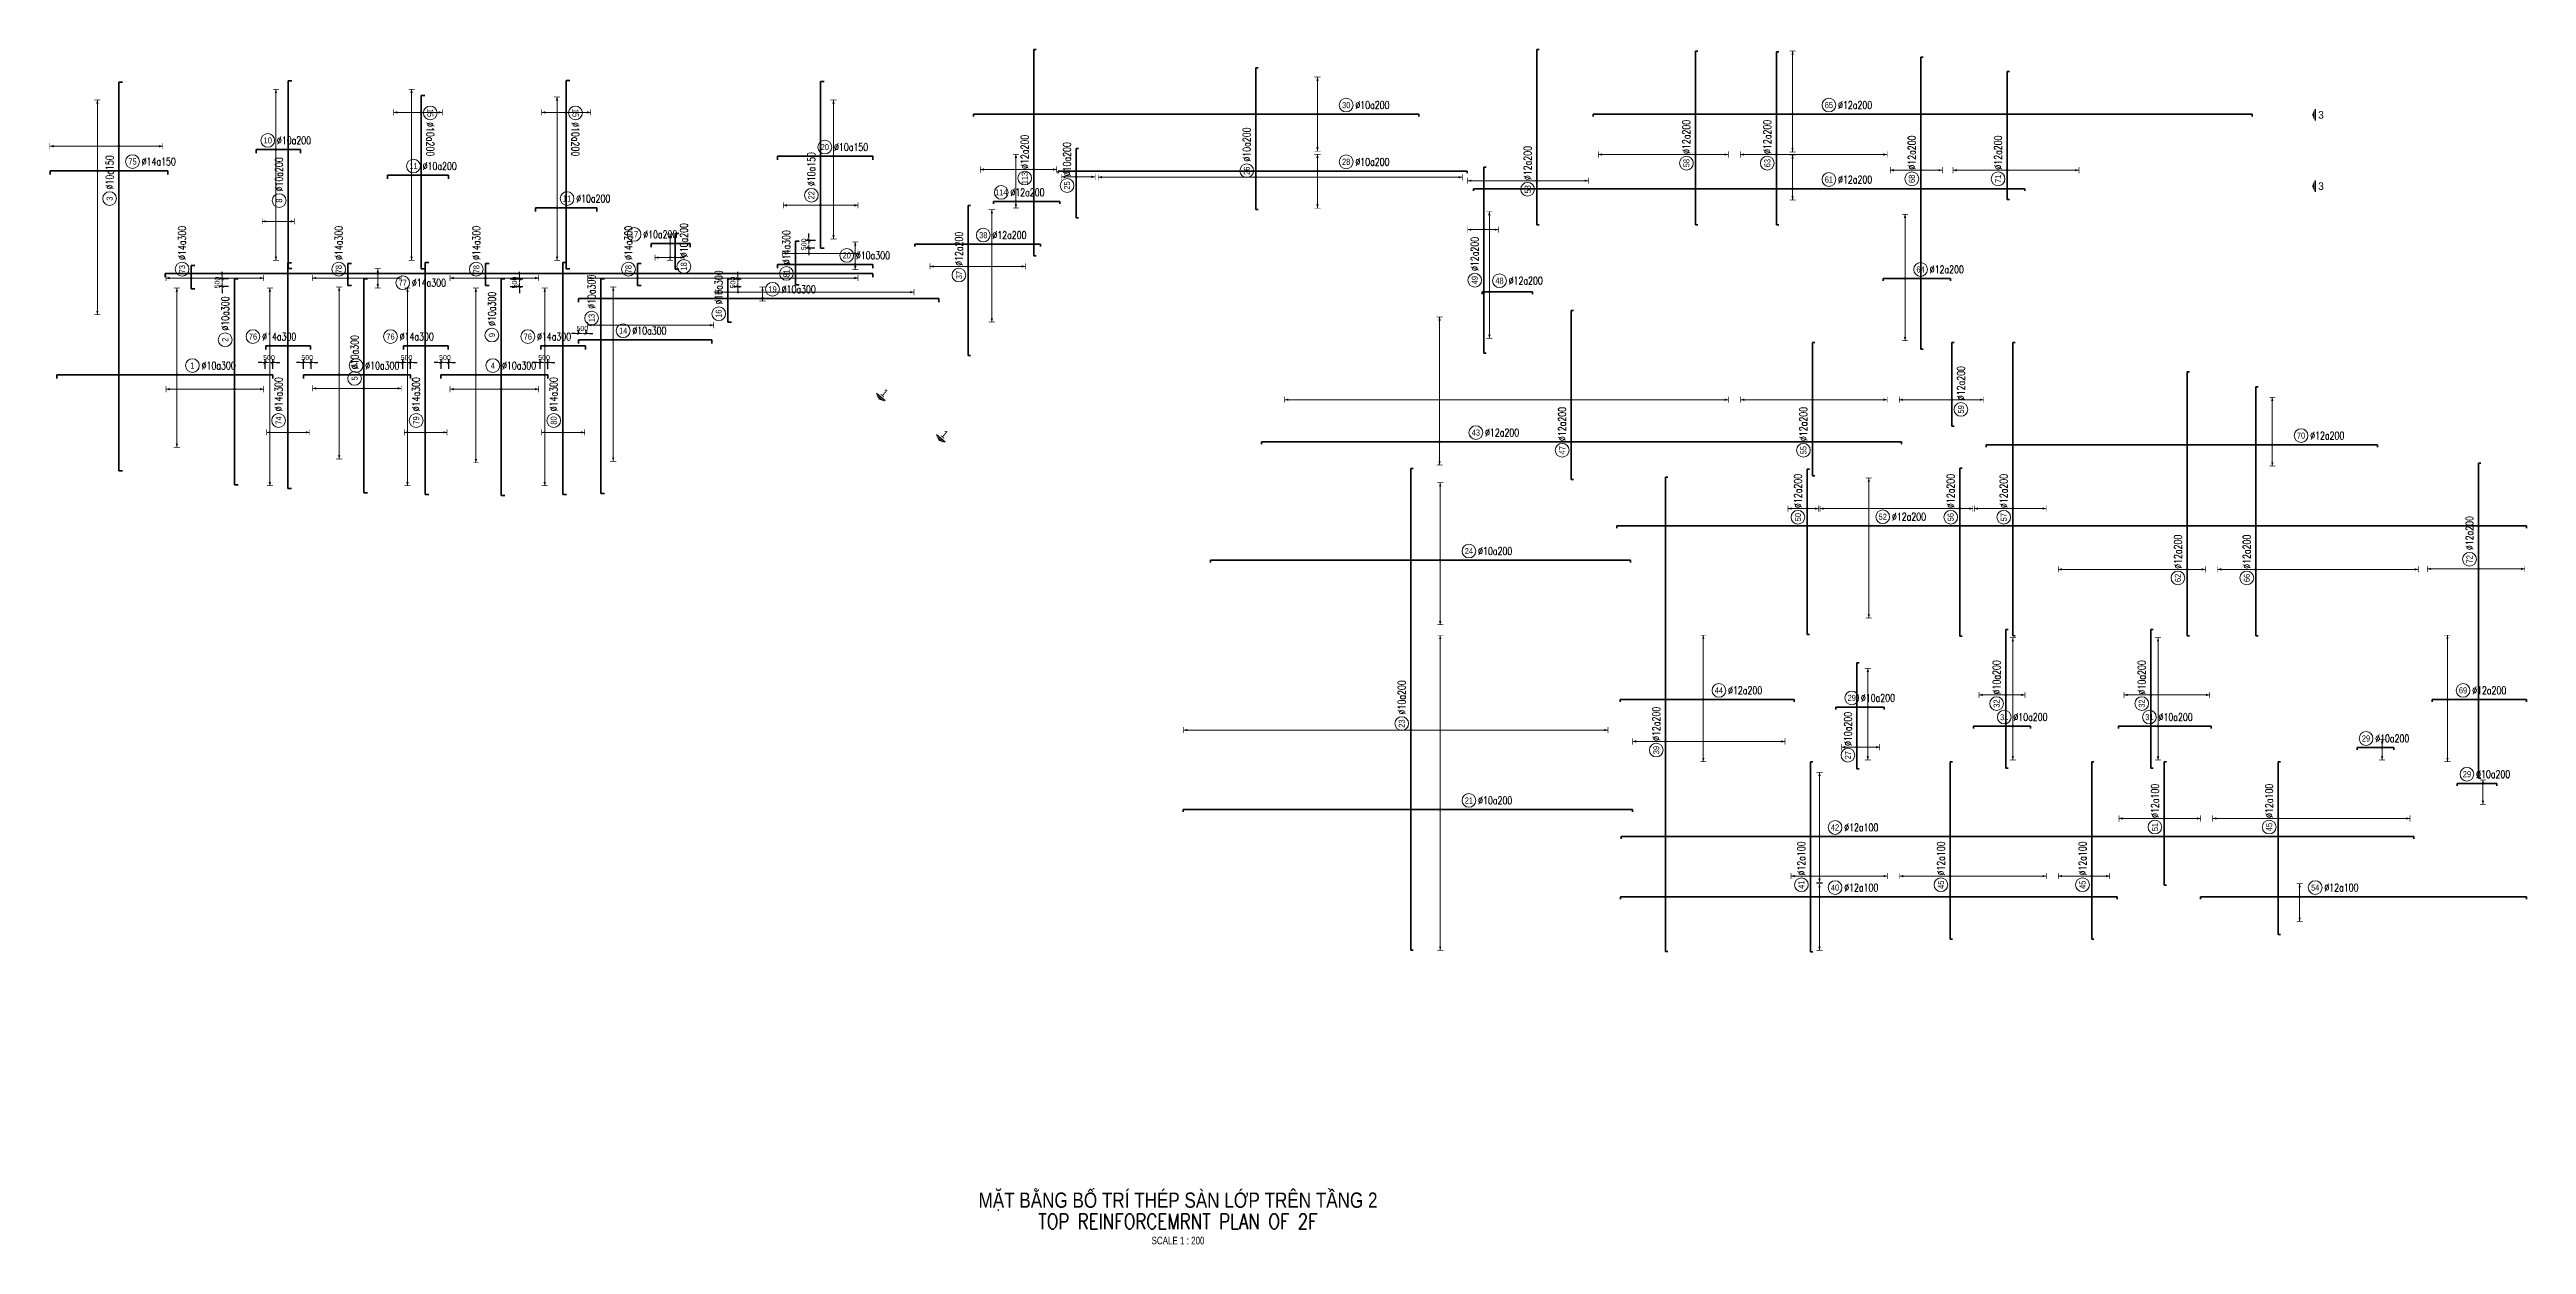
# Model space of a CAD drawing. Header units: millimetres. Extents: x 30086 to 1125792, y -12781 to 95911.
# Drawn here: x 30086 to 192180, y -11806 to 66400 of the extents above; entities that cross this region are included whole.
import ezdxf
from ezdxf.enums import TextEntityAlignment as Align

# ---------------------------------------------------------------- set-up
doc = ezdxf.new("R2010")
doc.units = ezdxf.units.MM
doc.header["$MEASUREMENT"] = 0
for name, color, linetype, lineweight in [('00-TT.Dim', 8, 'Continuous', 13), ('00-TT.Text', 4, 'Continuous', 13), ('NDC_S_ANNO', 7, 'Continuous', 20), ('NDC_S_DIM', 1, 'Continuous', 9), ('NDC_S_ENG TITLE', 3, 'Continuous', 20), ('NDC_S_REBAR', 4, 'Continuous', 35), ('NDC_S_TEXT SYMBOL', 7, 'Continuous', 20), ('NDC_S_VN TEXT', 7, 'Continuous', 20), ('NDC_S_VN TITLE', 6, 'Continuous', 35)]:
    doc.layers.add(name, color=color, linetype=linetype, lineweight=lineweight)
doc.styles.add('ARIAL', font='arial.ttf', dxfattribs={"width": 0.8})
doc.styles.add('AUDIT_D_170222151448-0', font='')
doc.styles.add('NDC_ANNO', font='', dxfattribs={"width": 0.8})
doc.styles.add('NDC_EN TXT', font='romans.shx', dxfattribs={"width": 0.8})
doc.styles.add('NDC_ROMANS', font='romans.shx', dxfattribs={"width": 0.8})
doc.styles.add('NDC_VIE TXT', font='arial.ttf', dxfattribs={"width": 0.8})
doc.styles.add('VNAVANTH', font='')
doc.styles.get('AUDIT_D_170222151448-0').set_extended_font_data('.VnAvantH')
doc.styles.get('NDC_ANNO').set_extended_font_data('Dotum')
doc.styles.get('VNAVANTH').set_extended_font_data('.VnAvantH')
doc.dimstyles.new('NDC_dim_150', dxfattribs={"dimscale": 150, "dimtxt": 2.2, "dimasz": 1.5, "dimexe": 1.5, "dimexo": 2.5, "dimgap": 1, "dimtad": 1, "dimdec": 0, "dimzin": 0, "dimdsep": 46, "dimtxsty": 'ARIAL', "dimblk": 'DIMMARK', "dimcen": 0.09, "dimdle": 1.2, "dimclrd": 1, "dimclre": 1, "dimclrt": 3, "dimadec": 0, "dimazin": 0, "dimtfac": 1, "dimtdec": 0, "dimtix": 1, "dimtofl": 0, "dimtmove": 0, "dimatfit": 3, "dimfxl": 4, "dimfxlon": 1, "dimtolj": 1, "dimtzin": 0, "dimarcsym": 0})

msp = doc.modelspace()

# ---------------------------------------------------------------- blocks, each defined once
blk = doc.blocks.new('*U10')
h = blk.add_hatch(color=6)
edge = h.paths.add_edge_path()
edge.add_arc((-2.99, 0), 0.3, 0, 360)
at = {"layer": 'NDC_S_DIM', "color": 8}
for q in [(-2.99, 4.24), (-2.99, -17.51)]:
    blk.add_line((-2.99, 0), q, dxfattribs=at)
for points in [[(-3.99, 4.24, 0.2, 0.2, 0), (-1.99, 4.24, 0, 0, 0)], [(-3.99, -17.51, 0.2, 0.2, 0), (-1.99, -17.51, 0, 0, 0)]]:
    blk.add_lwpolyline(points, format="xyseb", dxfattribs=at)
at = {"layer": 'NDC_S_DIM', "color": 6}
blk.add_circle((-2.99, 0), 0.3, dxfattribs=at)
at = {"layer": 'NDC_S_DIM'}
blk.add_circle((2.1, 3), 2.25, dxfattribs=at)
at = {"layer": 'NDC_S_DIM', "color": 8}
for points in [[(-3.39, 3.04), (-2.99, 4.24), (-2.59, 3.04)], [(-3.39, -16.31), (-2.99, -17.51), (-2.59, -16.31)]]:
    blk.add_solid(points, dxfattribs=at)
at = {"layer": 'NDC_S_REBAR'}
for p, q in [((0, 0), (-68.11, 0)), ((-68.11, 0), (-68.11, -0.75)), ((0, 0), (94.4, 0)), ((94.4, 0), (94.4, -0.75)), ((-68.11, -0.75), (-68.11, -0.75)), ((94.4, -0.75), (94.4, -0.75))]:
    blk.add_line(p, q, dxfattribs=at)
at = {"layer": 'NDC_S_VN TEXT', "style": 'ARIAL', "width": 0.8}
blk.add_attdef('KHT', text='', height=2, dxfattribs=at).set_placement((2.1, 3), align=Align.MIDDLE_CENTER)
at = {"layer": 'NDC_S_VN TEXT', "color": 3, "style": 'NDC_ROMANS', "width": 0.75}
blk.add_attdef('DKT', (5.1, 1.75), '', height=2.5, dxfattribs=at)
blk = doc.blocks.new('*U11')
h = blk.add_hatch(color=6)
edge = h.paths.add_edge_path()
edge.add_arc((-2.99, 0), 0.3, 0, 360)
at = {"layer": 'NDC_S_DIM', "color": 8}
for q in [(-2.99, 4.24), (-2.99, -8.01)]:
    blk.add_line((-2.99, 0), q, dxfattribs=at)
for points in [[(-3.99, 4.24, 0.2, 0.2, 0), (-1.99, 4.24, 0, 0, 0)], [(-3.99, -8.01, 0.2, 0.2, 0), (-1.99, -8.01, 0, 0, 0)]]:
    blk.add_lwpolyline(points, format="xyseb", dxfattribs=at)
at = {"layer": 'NDC_S_DIM', "color": 6}
blk.add_circle((-2.99, 0), 0.3, dxfattribs=at)
at = {"layer": 'NDC_S_DIM'}
blk.add_circle((2.1, 3), 2.25, dxfattribs=at)
at = {"layer": 'NDC_S_DIM', "color": 8}
for points in [[(-3.39, 3.04), (-2.99, 4.24), (-2.59, 3.04)], [(-3.39, -6.81), (-2.99, -8.01), (-2.59, -6.81)]]:
    blk.add_solid(points, dxfattribs=at)
at = {"layer": 'NDC_S_REBAR'}
for p, q in [((0, 0), (-35.44, 0)), ((-35.44, 0), (-35.44, -0.75)), ((0, 0), (71.23, 0)), ((71.23, 0), (71.23, -0.75)), ((-35.44, -0.75), (-35.44, -0.75)), ((71.23, -0.75), (71.23, -0.75))]:
    blk.add_line(p, q, dxfattribs=at)
at = {"layer": 'NDC_S_VN TEXT', "style": 'ARIAL', "width": 0.8}
blk.add_attdef('KHT', text='', height=2, dxfattribs=at).set_placement((2.1, 3), align=Align.MIDDLE_CENTER)
at = {"layer": 'NDC_S_VN TEXT', "color": 3, "style": 'NDC_ROMANS', "width": 0.75}
blk.add_attdef('DKT', (5.1, 1.75), '', height=2.5, dxfattribs=at)
blk = doc.blocks.new('*U12')
h = blk.add_hatch(color=6)
edge = h.paths.add_edge_path()
edge.add_arc((-2.99, 0), 0.3, 0, 360)
at = {"layer": 'NDC_S_DIM', "color": 8}
for q in [(-2.99, 21.07), (-2.99, -14.93)]:
    blk.add_line((-2.99, 0), q, dxfattribs=at)
for points in [[(-3.99, 21.07, 0.2, 0.2, 0), (-1.99, 21.07, 0, 0, 0)], [(-3.99, -14.93, 0.2, 0.2, 0), (-1.99, -14.93, 0, 0, 0)]]:
    blk.add_lwpolyline(points, format="xyseb", dxfattribs=at)
at = {"layer": 'NDC_S_DIM', "color": 6}
blk.add_circle((-2.99, 0), 0.3, dxfattribs=at)
at = {"layer": 'NDC_S_DIM'}
blk.add_circle((2.1, 3), 2.25, dxfattribs=at)
at = {"layer": 'NDC_S_DIM', "color": 8}
for points in [[(-3.39, 19.87), (-2.99, 21.07), (-2.59, 19.87)], [(-3.39, -13.73), (-2.99, -14.93), (-2.59, -13.73)]]:
    blk.add_solid(points, dxfattribs=at)
at = {"layer": 'NDC_S_REBAR'}
for p, q in [((0, 0), (-67.91, 0)), ((-67.91, 0), (-67.91, -0.75)), ((0, 0), (191.48, 0)), ((191.48, 0), (191.48, -0.75)), ((-67.91, -0.75), (-67.91, -0.75)), ((191.48, -0.75), (191.48, -0.75))]:
    blk.add_line(p, q, dxfattribs=at)
at = {"layer": 'NDC_S_VN TEXT', "style": 'ARIAL', "width": 0.8}
blk.add_attdef('KHT', text='', height=2, dxfattribs=at).set_placement((2.1, 3), align=Align.MIDDLE_CENTER)
at = {"layer": 'NDC_S_VN TEXT', "color": 3, "style": 'NDC_ROMANS', "width": 0.75}
blk.add_attdef('DKT', (5.1, 1.75), '', height=2.5, dxfattribs=at)
blk = doc.blocks.new('*U13')
h = blk.add_hatch(color=6)
edge = h.paths.add_edge_path()
edge.add_arc((-2.99, 0), 0.3, 0, 360)
at = {"layer": 'NDC_S_DIM', "color": 8}
for q in [(-2.99, 21.07), (-2.99, -20.29)]:
    blk.add_line((-2.99, 0), q, dxfattribs=at)
for points in [[(-3.99, 21.07, 0.2, 0.2, 0), (-1.99, 21.07, 0, 0, 0)], [(-3.99, -20.29, 0.2, 0.2, 0), (-1.99, -20.29, 0, 0, 0)]]:
    blk.add_lwpolyline(points, format="xyseb", dxfattribs=at)
at = {"layer": 'NDC_S_DIM', "color": 6}
blk.add_circle((-2.99, 0), 0.3, dxfattribs=at)
at = {"layer": 'NDC_S_DIM'}
blk.add_circle((2.1, 3), 2.25, dxfattribs=at)
at = {"layer": 'NDC_S_DIM', "color": 8}
for points in [[(-3.39, 19.87), (-2.99, 21.07), (-2.59, 19.87)], [(-3.39, -19.09), (-2.99, -20.29), (-2.59, -19.09)]]:
    blk.add_solid(points, dxfattribs=at)
at = {"layer": 'NDC_S_REBAR'}
for p, q in [((0, 0), (-30.22, 0)), ((-30.22, 0), (-30.22, -0.75)), ((0, 0), (26.69, 0)), ((26.69, 0), (26.69, -0.75)), ((-30.22, -0.75), (-30.22, -0.75)), ((26.69, -0.75), (26.69, -0.75))]:
    blk.add_line(p, q, dxfattribs=at)
at = {"layer": 'NDC_S_VN TEXT', "style": 'ARIAL', "width": 0.8}
blk.add_attdef('KHT', text='', height=2, dxfattribs=at).set_placement((2.1, 3), align=Align.MIDDLE_CENTER)
at = {"layer": 'NDC_S_VN TEXT', "color": 3, "style": 'NDC_ROMANS', "width": 0.75}
blk.add_attdef('DKT', (5.1, 1.75), '', height=2.5, dxfattribs=at)
blk = doc.blocks.new('*U14')
h = blk.add_hatch(color=6)
edge = h.paths.add_edge_path()
edge.add_arc((-2.99, 0), 0.3, 0, 360)
at = {"layer": 'NDC_S_DIM', "color": 8}
for q in [(-2.99, 21.07), (-2.99, -20.29)]:
    blk.add_line((-2.99, 0), q, dxfattribs=at)
for points in [[(-3.99, 21.07, 0.2, 0.2, 0), (-1.99, 21.07, 0, 0, 0)], [(-3.99, -20.29, 0.2, 0.2, 0), (-1.99, -20.29, 0, 0, 0)]]:
    blk.add_lwpolyline(points, format="xyseb", dxfattribs=at)
at = {"layer": 'NDC_S_DIM', "color": 6}
blk.add_circle((-2.99, 0), 0.3, dxfattribs=at)
at = {"layer": 'NDC_S_DIM'}
blk.add_circle((2.1, 3), 2.25, dxfattribs=at)
at = {"layer": 'NDC_S_DIM', "color": 8}
for points in [[(-3.39, 19.87), (-2.99, 21.07), (-2.59, 19.87)], [(-3.39, -19.09), (-2.99, -20.29), (-2.59, -19.09)]]:
    blk.add_solid(points, dxfattribs=at)
at = {"layer": 'NDC_S_REBAR'}
for p, q in [((0, 0), (-8.04, 0)), ((-8.04, 0), (-8.04, -0.75)), ((0, 0), (22.83, 0)), ((22.83, 0), (22.83, -0.75)), ((-8.04, -0.75), (-8.04, -0.75)), ((22.83, -0.75), (22.83, -0.75))]:
    blk.add_line(p, q, dxfattribs=at)
at = {"layer": 'NDC_S_VN TEXT', "style": 'ARIAL', "width": 0.8}
blk.add_attdef('KHT', text='', height=2, dxfattribs=at).set_placement((2.1, 3), align=Align.MIDDLE_CENTER)
at = {"layer": 'NDC_S_VN TEXT', "color": 3, "style": 'NDC_ROMANS', "width": 0.75}
blk.add_attdef('DKT', (5.1, 1.75), '', height=2.5, dxfattribs=at)
blk = doc.blocks.new('*U15')
h = blk.add_hatch(color=6)
edge = h.paths.add_edge_path()
edge.add_arc((-2.48, 0), 0.3, 0, 360)
at = {"layer": 'NDC_S_DIM', "color": 8}
for q in [(-2.48, 15.65), (-2.48, -30.1)]:
    blk.add_line((-2.48, 0), q, dxfattribs=at)
for points in [[(-3.48, 15.65, 0.2, 0.2, 0), (-1.48, 15.65, 0, 0, 0)], [(-3.48, -30.1, 0.2, 0.2, 0), (-1.48, -30.1, 0, 0, 0)]]:
    blk.add_lwpolyline(points, format="xyseb", dxfattribs=at)
at = {"layer": 'NDC_S_DIM', "color": 6}
blk.add_circle((-2.48, 0), 0.3, dxfattribs=at)
at = {"layer": 'NDC_S_DIM'}
blk.add_circle((2.1, 3), 2.25, dxfattribs=at)
at = {"layer": 'NDC_S_DIM', "color": 8}
for points in [[(-2.88, 14.45), (-2.48, 15.65), (-2.08, 14.45)], [(-2.88, -28.9), (-2.48, -30.1), (-2.08, -28.9)]]:
    blk.add_solid(points, dxfattribs=at)
at = {"layer": 'NDC_S_REBAR'}
for p, q in [((0, 0), (-84.92, 0)), ((-84.92, 0), (-84.92, -0.75)), ((0, 0), (212.72, 0)), ((212.72, 0), (212.72, -0.75)), ((-84.92, -0.75), (-84.92, -0.75)), ((212.72, -0.75), (212.72, -0.75))]:
    blk.add_line(p, q, dxfattribs=at)
at = {"layer": 'NDC_S_VN TEXT', "style": 'ARIAL', "width": 0.8}
blk.add_attdef('KHT', text='', height=2, dxfattribs=at).set_placement((2.1, 3), align=Align.MIDDLE_CENTER)
at = {"layer": 'NDC_S_VN TEXT', "color": 3, "style": 'NDC_ROMANS', "width": 0.75}
blk.add_attdef('DKT', (5.1, 1.75), '', height=2.5, dxfattribs=at)
blk = doc.blocks.new('*U16')
h = blk.add_hatch(color=6)
edge = h.paths.add_edge_path()
edge.add_arc((-2.48, 0), 0.3, 0, 360)
at = {"layer": 'NDC_S_DIM', "color": 8}
for q in [(-2.48, 40.85), (-2.48, -7.59)]:
    blk.add_line((-2.48, 0), q, dxfattribs=at)
for points in [[(-3.48, 40.85, 0.2, 0.2, 0), (-1.48, 40.85, 0, 0, 0)], [(-3.48, -7.59, 0.2, 0.2, 0), (-1.48, -7.59, 0, 0, 0)]]:
    blk.add_lwpolyline(points, format="xyseb", dxfattribs=at)
at = {"layer": 'NDC_S_DIM', "color": 6}
blk.add_circle((-2.48, 0), 0.3, dxfattribs=at)
at = {"layer": 'NDC_S_DIM'}
blk.add_circle((9.4, 3), 2.25, dxfattribs=at)
at = {"layer": 'NDC_S_DIM', "color": 8}
for points in [[(-2.88, 39.65), (-2.48, 40.85), (-2.08, 39.65)], [(-2.88, -6.39), (-2.48, -7.59), (-2.08, -6.39)]]:
    blk.add_solid(points, dxfattribs=at)
at = {"layer": 'NDC_S_REBAR'}
for p, q in [((0, 0), (-60.76, 0)), ((-60.76, 0), (-60.76, -0.75)), ((0, 0), (148.72, 0)), ((148.72, 0), (148.72, -0.75)), ((-60.76, -0.75), (-60.76, -0.75)), ((148.72, -0.75), (148.72, -0.75))]:
    blk.add_line(p, q, dxfattribs=at)
at = {"layer": 'NDC_S_VN TEXT', "style": 'ARIAL', "width": 0.8}
blk.add_attdef('KHT', text='', height=2, dxfattribs=at).set_placement((9.4, 3), align=Align.MIDDLE_CENTER)
at = {"layer": 'NDC_S_VN TEXT', "color": 3, "style": 'NDC_ROMANS', "width": 0.75}
blk.add_attdef('DKT', (12.4, 1.75), '', height=2.5, dxfattribs=at)
blk = doc.blocks.new('*U17')
h = blk.add_hatch(color=6)
edge = h.paths.add_edge_path()
edge.add_arc((0, 0), 0.3, 0, 360)
at = {"layer": 'NDC_S_DIM', "color": 8}
for q in [(0, 15.55), (0, -6.91)]:
    blk.add_line((0, 0), q, dxfattribs=at)
for points in [[(-1, 15.55, 0.2, 0.2, 0), (1, 15.55, 0, 0, 0)], [(-1, -6.91, 0.2, 0.2, 0), (1, -6.91, 0, 0, 0)]]:
    blk.add_lwpolyline(points, format="xyseb", dxfattribs=at)
at = {"layer": 'NDC_S_DIM', "color": 6}
blk.add_circle((0, 0), 0.3, dxfattribs=at)
at = {"layer": 'NDC_S_DIM'}
blk.add_circle((9.4, 3), 2.25, dxfattribs=at)
at = {"layer": 'NDC_S_DIM', "color": 8}
for points in [[(-0.4, 14.35), (0, 15.55), (0.4, 14.35)], [(-0.4, -5.71), (0, -6.91), (0.4, -5.71)]]:
    blk.add_solid(points, dxfattribs=at)
at = {"layer": 'NDC_S_REBAR'}
for p, q in [((0, 0), (-93.66, 0)), ((-93.66, 0), (-93.66, -0.75)), ((0, 0), (34.41, 0)), ((34.41, 0), (34.41, -0.75)), ((-93.66, -0.75), (-93.66, -0.75)), ((34.41, -0.75), (34.41, -0.75))]:
    blk.add_line(p, q, dxfattribs=at)
at = {"layer": 'NDC_S_VN TEXT', "style": 'ARIAL', "width": 0.8}
blk.add_attdef('KHT', text='', height=2, dxfattribs=at).set_placement((9.4, 3), align=Align.MIDDLE_CENTER)
at = {"layer": 'NDC_S_VN TEXT', "color": 3, "style": 'NDC_ROMANS', "width": 0.75}
blk.add_attdef('DKT', (12.4, 1.75), '', height=2.5, dxfattribs=at)
blk = doc.blocks.new('*U18')
h = blk.add_hatch(color=6)
edge = h.paths.add_edge_path()
edge.add_arc((-2.48, 0), 0.3, 0, 360)
at = {"layer": 'NDC_S_DIM', "color": 8}
for q in [(-2.48, 11.04), (-2.48, -3.71)]:
    blk.add_line((-2.48, 0), q, dxfattribs=at)
for points in [[(-3.48, 11.04, 0.2, 0.2, 0), (-1.48, 11.04, 0, 0, 0)], [(-3.48, -3.71, 0.2, 0.2, 0), (-1.48, -3.71, 0, 0, 0)]]:
    blk.add_lwpolyline(points, format="xyseb", dxfattribs=at)
at = {"layer": 'NDC_S_DIM', "color": 6}
blk.add_circle((-2.48, 0), 0.3, dxfattribs=at)
at = {"layer": 'NDC_S_DIM'}
blk.add_circle((9.4, 3), 2.25, dxfattribs=at)
at = {"layer": 'NDC_S_DIM', "color": 8}
for points in [[(-2.88, 9.84), (-2.48, 11.04), (-2.08, 9.84)], [(-2.88, -2.51), (-2.48, -3.71), (-2.08, -2.51)]]:
    blk.add_solid(points, dxfattribs=at)
at = {"layer": 'NDC_S_REBAR'}
for p, q in [((0, 0), (-106.9, 0)), ((-106.9, 0), (-106.9, -0.75)), ((0, 0), (73.5, 0)), ((73.5, 0), (73.5, -0.75)), ((-106.9, -0.75), (-106.9, -0.75)), ((73.5, -0.75), (73.5, -0.75))]:
    blk.add_line(p, q, dxfattribs=at)
at = {"layer": 'NDC_S_VN TEXT', "style": 'ARIAL', "width": 0.8}
blk.add_attdef('KHT', text='', height=2, dxfattribs=at).set_placement((9.4, 3), align=Align.MIDDLE_CENTER)
at = {"layer": 'NDC_S_VN TEXT', "color": 3, "style": 'NDC_ROMANS', "width": 0.75}
blk.add_attdef('DKT', (12.4, 1.75), '', height=2.5, dxfattribs=at)
blk = doc.blocks.new('*U19')
h = blk.add_hatch(color=6)
edge = h.paths.add_edge_path()
edge.add_arc((-2.48, 0), 0.3, 0, 360)
at = {"layer": 'NDC_S_DIM', "color": 8}
for q in [(-2.48, 20.68), (-2.48, -12.32)]:
    blk.add_line((-2.48, 0), q, dxfattribs=at)
for points in [[(-3.48, 20.68, 0.2, 0.2, 0), (-1.48, 20.68, 0, 0, 0)], [(-3.48, -12.32, 0.2, 0.2, 0), (-1.48, -12.32, 0, 0, 0)]]:
    blk.add_lwpolyline(points, format="xyseb", dxfattribs=at)
at = {"layer": 'NDC_S_DIM', "color": 6}
blk.add_circle((-2.48, 0), 0.3, dxfattribs=at)
at = {"layer": 'NDC_S_DIM'}
blk.add_circle((9.4, 3), 2.25, dxfattribs=at)
at = {"layer": 'NDC_S_DIM', "color": 8}
for points in [[(-2.88, 19.48), (-2.48, 20.68), (-2.08, 19.48)], [(-2.88, -11.12), (-2.48, -12.32), (-2.08, -11.12)]]:
    blk.add_solid(points, dxfattribs=at)
at = {"layer": 'NDC_S_REBAR'}
for p, q in [((0, 0), (-67.75, 0)), ((-67.75, 0), (-67.75, -0.75)), ((0, 0), (147.85, 0)), ((147.85, 0), (147.85, -0.75)), ((-67.75, -0.75), (-67.75, -0.75)), ((147.85, -0.75), (147.85, -0.75))]:
    blk.add_line(p, q, dxfattribs=at)
at = {"layer": 'NDC_S_VN TEXT', "style": 'ARIAL', "width": 0.8}
blk.add_attdef('KHT', text='', height=2, dxfattribs=at).set_placement((9.4, 3), align=Align.MIDDLE_CENTER)
at = {"layer": 'NDC_S_VN TEXT', "color": 3, "style": 'NDC_ROMANS', "width": 0.75}
blk.add_attdef('DKT', (12.4, 1.75), '', height=2.5, dxfattribs=at)
blk = doc.blocks.new('*U20')
h = blk.add_hatch(color=6)
edge = h.paths.add_edge_path()
edge.add_arc((0, 0), 0.3, 0, 360)
at = {"layer": 'NDC_S_DIM', "color": 8}
for q in [(0, 12.18), (0, -12.07)]:
    blk.add_line((0, 0), q, dxfattribs=at)
for points in [[(-1, 12.18, 0.2, 0.2, 0), (1, 12.18, 0, 0, 0)], [(-1, -12.07, 0.2, 0.2, 0), (1, -12.07, 0, 0, 0)]]:
    blk.add_lwpolyline(points, format="xyseb", dxfattribs=at)
at = {"layer": 'NDC_S_DIM', "color": 6}
blk.add_circle((0, 0), 0.3, dxfattribs=at)
at = {"layer": 'NDC_S_DIM'}
blk.add_circle((9.4, 3), 2.25, dxfattribs=at)
at = {"layer": 'NDC_S_DIM', "color": 8}
for points in [[(-0.4, 10.98), (0, 12.18), (0.4, 10.98)], [(-0.4, -10.87), (0, -12.07), (0.4, -10.87)]]:
    blk.add_solid(points, dxfattribs=at)
at = {"layer": 'NDC_S_REBAR'}
for p, q in [((0, 0), (-112.56, 0)), ((-112.56, 0), (-112.56, -0.75)), ((0, 0), (33.19, 0)), ((33.19, 0), (33.19, -0.75)), ((-112.56, -0.75), (-112.56, -0.75)), ((33.19, -0.75), (33.19, -0.75))]:
    blk.add_line(p, q, dxfattribs=at)
at = {"layer": 'NDC_S_VN TEXT', "style": 'ARIAL', "width": 0.8}
blk.add_attdef('KHT', text='', height=2, dxfattribs=at).set_placement((9.4, 3), align=Align.MIDDLE_CENTER)
at = {"layer": 'NDC_S_VN TEXT', "color": 3, "style": 'NDC_ROMANS', "width": 0.75}
blk.add_attdef('DKT', (12.4, 1.75), '', height=2.5, dxfattribs=at)
blk = doc.blocks.new('*U21')
h = blk.add_hatch(color=6)
edge = h.paths.add_edge_path()
edge.add_arc((0, 0), 0.3, 0, 360)
at = {"layer": 'NDC_S_DIM', "color": 8}
for q in [(0, 11.35), (0, -25.4)]:
    blk.add_line((0, 0), q, dxfattribs=at)
for points in [[(-1, 11.35, 0.2, 0.2, 0), (1, 11.35, 0, 0, 0)], [(-1, -25.4, 0.2, 0.2, 0), (1, -25.4, 0, 0, 0)]]:
    blk.add_lwpolyline(points, format="xyseb", dxfattribs=at)
at = {"layer": 'NDC_S_DIM'}
blk.add_circle((-2.82, 3), 2.25, dxfattribs=at)
at = {"layer": 'NDC_S_DIM', "color": 6}
blk.add_circle((0, 0), 0.3, dxfattribs=at)
at = {"layer": 'NDC_S_DIM', "color": 8}
for points in [[(-0.4, 10.15), (0, 11.35), (0.4, 10.15)], [(-0.4, -24.2), (0, -25.4), (0.4, -24.2)]]:
    blk.add_solid(points, dxfattribs=at)
at = {"layer": 'NDC_S_REBAR'}
for p, q in [((0, 0), (-25.21, 0)), ((-25.21, 0), (-25.21, -0.75)), ((0, 0), (15.91, 0)), ((15.91, 0), (15.91, -0.75)), ((-25.21, -0.75), (-25.21, -0.75)), ((15.91, -0.75), (15.91, -0.75))]:
    blk.add_line(p, q, dxfattribs=at)
at = {"layer": 'NDC_S_VN TEXT', "style": 'ARIAL', "width": 0.8}
blk.add_attdef('KHT', text='', height=2, dxfattribs=at).set_placement((-2.82, 3), align=Align.MIDDLE_CENTER)
at = {"layer": 'NDC_S_VN TEXT', "color": 3, "style": 'NDC_ROMANS', "width": 0.75}
blk.add_attdef('DKT', (0.18, 1.75), '', height=2.5, dxfattribs=at)
blk = doc.blocks.new('*U22')
h = blk.add_hatch(color=6)
edge = h.paths.add_edge_path()
edge.add_arc((0, 0), 0.3, 0, 360)
at = {"layer": 'NDC_S_DIM', "color": 8}
for q in [(0, 12.45), (0, -18.74)]:
    blk.add_line((0, 0), q, dxfattribs=at)
for points in [[(-1, 12.45, 0.2, 0.2, 0), (1, 12.45, 0, 0, 0)], [(-1, -18.74, 0.2, 0.2, 0), (1, -18.74, 0, 0, 0)]]:
    blk.add_lwpolyline(points, format="xyseb", dxfattribs=at)
at = {"layer": 'NDC_S_DIM'}
blk.add_circle((-2.82, 3), 2.25, dxfattribs=at)
at = {"layer": 'NDC_S_DIM', "color": 6}
blk.add_circle((0, 0), 0.3, dxfattribs=at)
at = {"layer": 'NDC_S_DIM', "color": 8}
for points in [[(-0.4, 11.25), (0, 12.45), (0.4, 11.25)], [(-0.4, -17.54), (0, -18.74), (0.4, -17.54)]]:
    blk.add_solid(points, dxfattribs=at)
at = {"layer": 'NDC_S_REBAR'}
for p, q in [((0, 0), (-29.12, 0)), ((-29.12, 0), (-29.12, -0.75)), ((0, 0), (19.97, 0)), ((19.97, 0), (19.97, -0.75)), ((-29.12, -0.75), (-29.12, -0.75)), ((19.97, -0.75), (19.97, -0.75))]:
    blk.add_line(p, q, dxfattribs=at)
at = {"layer": 'NDC_S_VN TEXT', "style": 'ARIAL', "width": 0.8}
blk.add_attdef('KHT', text='', height=2, dxfattribs=at).set_placement((-2.82, 3), align=Align.MIDDLE_CENTER)
at = {"layer": 'NDC_S_VN TEXT', "color": 3, "style": 'NDC_ROMANS', "width": 0.75}
blk.add_attdef('DKT', (0.18, 1.75), '', height=2.5, dxfattribs=at)
blk = doc.blocks.new('*U23')
h = blk.add_hatch(color=6)
edge = h.paths.add_edge_path()
edge.add_arc((-4.94, 0), 0.3, 0, 360)
at = {"layer": 'NDC_S_DIM', "color": 8}
for q in [(-4.94, 51.62), (-4.94, -67.57)]:
    blk.add_line((-4.94, 0), q, dxfattribs=at)
for points in [[(-5.94, 51.62, 0.2, 0.2, 0), (-3.94, 51.62, 0, 0, 0)], [(-5.94, -67.57, 0.2, 0.2, 0), (-3.94, -67.57, 0, 0, 0)]]:
    blk.add_lwpolyline(points, format="xyseb", dxfattribs=at)
at = {"layer": 'NDC_S_DIM', "color": 6}
blk.add_circle((-4.94, 0), 0.3, dxfattribs=at)
at = {"layer": 'NDC_S_DIM'}
blk.add_circle((-2.82, 3), 2.25, dxfattribs=at)
at = {"layer": 'NDC_S_DIM', "color": 8}
for points in [[(-5.34, 50.42), (-4.94, 51.62), (-4.54, 50.42)], [(-5.34, -66.37), (-4.94, -67.57), (-4.54, -66.37)]]:
    blk.add_solid(points, dxfattribs=at)
at = {"layer": 'NDC_S_REBAR'}
for p, q in [((0, 0), (-15.54, 0)), ((-15.54, 0), (-15.54, -0.75)), ((0, 0), (30.92, 0)), ((30.92, 0), (30.92, -0.75)), ((-15.54, -0.75), (-15.54, -0.75)), ((30.92, -0.75), (30.92, -0.75))]:
    blk.add_line(p, q, dxfattribs=at)
at = {"layer": 'NDC_S_VN TEXT', "style": 'ARIAL', "width": 0.8}
blk.add_attdef('KHT', text='', height=2, dxfattribs=at).set_placement((-2.82, 3), align=Align.MIDDLE_CENTER)
at = {"layer": 'NDC_S_VN TEXT', "color": 3, "style": 'NDC_ROMANS', "width": 0.75}
blk.add_attdef('DKT', (0.18, 1.75), '', height=2.5, dxfattribs=at)
blk = doc.blocks.new('*U24')
h = blk.add_hatch(color=6)
edge = h.paths.add_edge_path()
edge.add_arc((0, 0), 0.3, 0, 360)
at = {"layer": 'NDC_S_DIM', "color": 8}
for q in [(0, 22.58), (0, -16.82)]:
    blk.add_line((0, 0), q, dxfattribs=at)
for points in [[(-1, 22.58, 0.2, 0.2, 0), (1, 22.58, 0, 0, 0)], [(-1, -16.82, 0.2, 0.2, 0), (1, -16.82, 0, 0, 0)]]:
    blk.add_lwpolyline(points, format="xyseb", dxfattribs=at)
at = {"layer": 'NDC_S_DIM'}
blk.add_circle((-2.82, 3), 2.25, dxfattribs=at)
at = {"layer": 'NDC_S_DIM', "color": 6}
blk.add_circle((0, 0), 0.3, dxfattribs=at)
at = {"layer": 'NDC_S_DIM', "color": 8}
for points in [[(-0.4, 21.38), (0, 22.58), (0.4, 21.38)], [(-0.4, -15.62), (0, -16.82), (0.4, -15.62)]]:
    blk.add_solid(points, dxfattribs=at)
at = {"layer": 'NDC_S_REBAR'}
for p, q in [((0, 0), (-14.48, 0)), ((-14.48, 0), (-14.48, -0.75)), ((0, 0), (42.92, 0)), ((42.92, 0), (42.92, -0.75)), ((-14.48, -0.75), (-14.48, -0.75)), ((42.92, -0.75), (42.92, -0.75))]:
    blk.add_line(p, q, dxfattribs=at)
at = {"layer": 'NDC_S_VN TEXT', "style": 'ARIAL', "width": 0.8}
blk.add_attdef('KHT', text='', height=2, dxfattribs=at).set_placement((-2.82, 3), align=Align.MIDDLE_CENTER)
at = {"layer": 'NDC_S_VN TEXT', "color": 3, "style": 'NDC_ROMANS', "width": 0.75}
blk.add_attdef('DKT', (0.18, 1.75), '', height=2.5, dxfattribs=at)
blk = doc.blocks.new('*U25')
h = blk.add_hatch(color=6)
edge = h.paths.add_edge_path()
edge.add_arc((0, 0), 0.3, 0, 360)
at = {"layer": 'NDC_S_DIM', "color": 8}
for q in [(0, 31.76), (0, -10.7)]:
    blk.add_line((0, 0), q, dxfattribs=at)
for points in [[(-1, 31.76, 0.2, 0.2, 0), (1, 31.76, 0, 0, 0)], [(-1, -10.7, 0.2, 0.2, 0), (1, -10.7, 0, 0, 0)]]:
    blk.add_lwpolyline(points, format="xyseb", dxfattribs=at)
at = {"layer": 'NDC_S_DIM'}
blk.add_circle((-2.82, 3), 2.25, dxfattribs=at)
at = {"layer": 'NDC_S_DIM', "color": 6}
blk.add_circle((0, 0), 0.3, dxfattribs=at)
at = {"layer": 'NDC_S_DIM', "color": 8}
for points in [[(-0.4, 30.56), (0, 31.76), (0.4, 30.56)], [(-0.4, -9.5), (0, -10.7), (0.4, -9.5)]]:
    blk.add_solid(points, dxfattribs=at)
at = {"layer": 'NDC_S_REBAR'}
for p, q in [((0, 0), (-23.04, 0)), ((-23.04, 0), (-23.04, -0.75)), ((0, 0), (33.83, 0)), ((33.83, 0), (33.83, -0.75)), ((-23.04, -0.75), (-23.04, -0.75)), ((33.83, -0.75), (33.83, -0.75))]:
    blk.add_line(p, q, dxfattribs=at)
at = {"layer": 'NDC_S_VN TEXT', "style": 'ARIAL', "width": 0.8}
blk.add_attdef('KHT', text='', height=2, dxfattribs=at).set_placement((-2.82, 3), align=Align.MIDDLE_CENTER)
at = {"layer": 'NDC_S_VN TEXT', "color": 3, "style": 'NDC_ROMANS', "width": 0.75}
blk.add_attdef('DKT', (0.18, 1.75), '', height=2.5, dxfattribs=at)
blk = doc.blocks.new('*U26')
h = blk.add_hatch(color=6)
edge = h.paths.add_edge_path()
edge.add_arc((0, 0), 0.3, 0, 360)
at = {"layer": 'NDC_S_DIM', "color": 8}
for q in [(0, 11.78), (0, -36.22)]:
    blk.add_line((0, 0), q, dxfattribs=at)
for points in [[(-1, 11.78, 0.2, 0.2, 0), (1, 11.78, 0, 0, 0)], [(-1, -36.22, 0.2, 0.2, 0), (1, -36.22, 0, 0, 0)]]:
    blk.add_lwpolyline(points, format="xyseb", dxfattribs=at)
at = {"layer": 'NDC_S_DIM'}
blk.add_circle((-2.82, 3), 2.25, dxfattribs=at)
at = {"layer": 'NDC_S_DIM', "color": 6}
blk.add_circle((0, 0), 0.3, dxfattribs=at)
at = {"layer": 'NDC_S_DIM', "color": 8}
for points in [[(-0.4, 10.58), (0, 11.78), (0.4, 10.58)], [(-0.4, -35.02), (0, -36.22), (0.4, -35.02)]]:
    blk.add_solid(points, dxfattribs=at)
at = {"layer": 'NDC_S_REBAR'}
for p, q in [((0, 0), (-23.04, 0)), ((-23.04, 0), (-23.04, -0.75)), ((0, 0), (33.65, 0)), ((33.65, 0), (33.65, -0.75)), ((-23.04, -0.75), (-23.04, -0.75)), ((33.65, -0.75), (33.65, -0.75))]:
    blk.add_line(p, q, dxfattribs=at)
at = {"layer": 'NDC_S_VN TEXT', "style": 'ARIAL', "width": 0.8}
blk.add_attdef('KHT', text='', height=2, dxfattribs=at).set_placement((-2.82, 3), align=Align.MIDDLE_CENTER)
at = {"layer": 'NDC_S_VN TEXT', "color": 3, "style": 'NDC_ROMANS', "width": 0.75}
blk.add_attdef('DKT', (0.18, 1.75), '', height=2.5, dxfattribs=at)
blk = doc.blocks.new('*U47')
h = blk.add_hatch(color=6)
edge = h.paths.add_edge_path()
edge.add_arc((0, 0), 0.3, 0, 360)
at = {"layer": 'NDC_S_DIM', "color": 8}
for q in [(0, 10.07), (0, -6.97)]:
    blk.add_line((0, 0), q, dxfattribs=at)
for points in [[(-1, 10.07, 0.2, 0.2, 0), (1, 10.07, 0, 0, 0)], [(-1, -6.97, 0.2, 0.2, 0), (1, -6.97, 0, 0, 0)]]:
    blk.add_lwpolyline(points, format="xyseb", dxfattribs=at)
at = {"layer": 'NDC_S_DIM'}
blk.add_circle((-2.82, 3), 2.25, dxfattribs=at)
at = {"layer": 'NDC_S_DIM', "color": 6}
blk.add_circle((0, 0), 0.3, dxfattribs=at)
at = {"layer": 'NDC_S_DIM', "color": 8}
for points in [[(-0.4, 8.87), (0, 10.07), (0.4, 8.87)], [(-0.4, -5.77), (0, -6.97), (0.4, -5.77)]]:
    blk.add_solid(points, dxfattribs=at)
at = {"layer": 'NDC_S_REBAR'}
for p, q in [((0, 0), (-58.53, 0)), ((-58.53, 0), (-58.53, -0.75)), ((0, 0), (36.97, 0)), ((36.97, 0), (36.97, -0.75)), ((-58.53, -0.75), (-58.53, -0.75)), ((36.97, -0.75), (36.97, -0.75))]:
    blk.add_line(p, q, dxfattribs=at)
at = {"layer": 'NDC_S_VN TEXT', "style": 'ARIAL', "width": 0.8}
blk.add_attdef('KHT', text='', height=2, dxfattribs=at).set_placement((-2.82, 3), align=Align.MIDDLE_CENTER)
at = {"layer": 'NDC_S_VN TEXT', "color": 3, "style": 'NDC_ROMANS', "width": 0.75}
blk.add_attdef('DKT', (0.18, 1.75), '', height=2.5, dxfattribs=at)
blk = doc.blocks.new('*U28')
h = blk.add_hatch(color=6)
edge = h.paths.add_edge_path()
edge.add_arc((0, 0), 0.3, 0, 360)
at = {"layer": 'NDC_S_DIM', "color": 8}
for q in [(0, 10.75), (0, -39.1)]:
    blk.add_line((0, 0), q, dxfattribs=at)
for points in [[(-1, 10.75, 0.2, 0.2, 0), (1, 10.75, 0, 0, 0)], [(-1, -39.1, 0.2, 0.2, 0), (1, -39.1, 0, 0, 0)]]:
    blk.add_lwpolyline(points, format="xyseb", dxfattribs=at)
at = {"layer": 'NDC_S_DIM'}
blk.add_circle((-2.82, 3), 2.25, dxfattribs=at)
at = {"layer": 'NDC_S_DIM', "color": 6}
blk.add_circle((0, 0), 0.3, dxfattribs=at)
at = {"layer": 'NDC_S_DIM', "color": 8}
for points in [[(-0.4, 9.55), (0, 10.75), (0.4, 9.55)], [(-0.4, -37.9), (0, -39.1), (0.4, -37.9)]]:
    blk.add_solid(points, dxfattribs=at)
at = {"layer": 'NDC_S_REBAR'}
for p, q in [((0, 0), (-68.76, 0)), ((-68.76, 0), (-68.76, -0.75)), ((0, 0), (86.47, 0)), ((86.47, 0), (86.47, -0.75)), ((-68.76, -0.75), (-68.76, -0.75)), ((86.47, -0.75), (86.47, -0.75))]:
    blk.add_line(p, q, dxfattribs=at)
at = {"layer": 'NDC_S_VN TEXT', "style": 'ARIAL', "width": 0.8}
blk.add_attdef('KHT', text='', height=2, dxfattribs=at).set_placement((-2.82, 3), align=Align.MIDDLE_CENTER)
at = {"layer": 'NDC_S_VN TEXT', "color": 3, "style": 'NDC_ROMANS', "width": 0.75}
blk.add_attdef('DKT', (0.18, 1.75), '', height=2.5, dxfattribs=at)
blk = doc.blocks.new('*U29')
h = blk.add_hatch(color=6)
edge = h.paths.add_edge_path()
edge.add_arc((0, 0), 0.3, 0, 360)
at = {"layer": 'NDC_S_DIM', "color": 8}
for q in [(0, 6.28), (0, -3.75)]:
    blk.add_line((0, 0), q, dxfattribs=at)
for points in [[(-1, 6.28, 0.2, 0.2, 0), (1, 6.28, 0, 0, 0)], [(-1, -3.75, 0.2, 0.2, 0), (1, -3.75, 0, 0, 0)]]:
    blk.add_lwpolyline(points, format="xyseb", dxfattribs=at)
at = {"layer": 'NDC_S_DIM'}
blk.add_circle((-2.82, 3), 2.25, dxfattribs=at)
at = {"layer": 'NDC_S_DIM', "color": 6}
blk.add_circle((0, 0), 0.3, dxfattribs=at)
at = {"layer": 'NDC_S_DIM', "color": 8}
for points in [[(-0.4, 5.08), (0, 6.28), (0.4, 5.08)], [(-0.4, -2.55), (0, -3.75), (0.4, -2.55)]]:
    blk.add_solid(points, dxfattribs=at)
at = {"layer": 'NDC_S_REBAR'}
for p, q in [((0, 0), (-41.18, 0)), ((-41.18, 0), (-41.18, -0.75)), ((0, 0), (12.85, 0)), ((12.85, 0), (12.85, -0.75)), ((-41.18, -0.75), (-41.18, -0.75)), ((12.85, -0.75), (12.85, -0.75))]:
    blk.add_line(p, q, dxfattribs=at)
at = {"layer": 'NDC_S_VN TEXT', "style": 'ARIAL', "width": 0.8}
blk.add_attdef('KHT', text='', height=2, dxfattribs=at).set_placement((-2.82, 3), align=Align.MIDDLE_CENTER)
at = {"layer": 'NDC_S_VN TEXT', "color": 3, "style": 'NDC_ROMANS', "width": 0.75}
blk.add_attdef('DKT', (0.18, 1.75), '', height=2.5, dxfattribs=at)
blk = doc.blocks.new('*U30')
h = blk.add_hatch(color=6)
edge = h.paths.add_edge_path()
edge.add_arc((0, 0), 0.3, 0, 360)
at = {"layer": 'NDC_S_DIM', "color": 8}
for q in [(0, 45.73), (0, -4.25)]:
    blk.add_line((0, 0), q, dxfattribs=at)
for points in [[(-1, 45.73, 0.2, 0.2, 0), (1, 45.73, 0, 0, 0)], [(-1, -4.25, 0.2, 0.2, 0), (1, -4.25, 0, 0, 0)]]:
    blk.add_lwpolyline(points, format="xyseb", dxfattribs=at)
at = {"layer": 'NDC_S_DIM'}
blk.add_circle((-2.82, 3), 2.25, dxfattribs=at)
at = {"layer": 'NDC_S_DIM', "color": 6}
blk.add_circle((0, 0), 0.3, dxfattribs=at)
at = {"layer": 'NDC_S_DIM', "color": 8}
for points in [[(-0.4, 44.53), (0, 45.73), (0.4, 44.53)], [(-0.4, -3.05), (0, -4.25), (0.4, -3.05)]]:
    blk.add_solid(points, dxfattribs=at)
at = {"layer": 'NDC_S_REBAR'}
for p, q in [((0, 0), (-41.78, 0)), ((-41.78, 0), (-41.78, -0.75)), ((0, 0), (13.22, 0)), ((13.22, 0), (13.22, -0.75)), ((-41.78, -0.75), (-41.78, -0.75)), ((13.22, -0.75), (13.22, -0.75))]:
    blk.add_line(p, q, dxfattribs=at)
at = {"layer": 'NDC_S_VN TEXT', "style": 'ARIAL', "width": 0.8}
blk.add_attdef('KHT', text='', height=2, dxfattribs=at).set_placement((-2.82, 3), align=Align.MIDDLE_CENTER)
at = {"layer": 'NDC_S_VN TEXT', "color": 3, "style": 'NDC_ROMANS', "width": 0.75}
blk.add_attdef('DKT', (0.18, 1.75), '', height=2.5, dxfattribs=at)
blk = doc.blocks.new('*U31')
h = blk.add_hatch(color=6)
edge = h.paths.add_edge_path()
edge.add_arc((0, 0), 0.3, 0, 360)
at = {"layer": 'NDC_S_DIM', "color": 8}
for q in [(0, 12.61), (0, -10.89)]:
    blk.add_line((0, 0), q, dxfattribs=at)
for points in [[(-1, 12.61, 0.2, 0.2, 0), (1, 12.61, 0, 0, 0)], [(-1, -10.89, 0.2, 0.2, 0), (1, -10.89, 0, 0, 0)]]:
    blk.add_lwpolyline(points, format="xyseb", dxfattribs=at)
at = {"layer": 'NDC_S_DIM'}
blk.add_circle((-2.82, 3), 2.25, dxfattribs=at)
at = {"layer": 'NDC_S_DIM', "color": 6}
blk.add_circle((0, 0), 0.3, dxfattribs=at)
at = {"layer": 'NDC_S_DIM', "color": 8}
for points in [[(-0.4, 11.41), (0, 12.61), (0.4, 11.41)], [(-0.4, -9.69), (0, -10.89), (0.4, -9.69)]]:
    blk.add_solid(points, dxfattribs=at)
at = {"layer": 'NDC_S_REBAR'}
for p, q in [((0, 0), (-41.68, 0)), ((-41.68, 0), (-41.68, -0.75)), ((0, 0), (54.31, 0)), ((54.31, 0), (54.31, -0.75)), ((-41.68, -0.75), (-41.68, -0.75)), ((54.31, -0.75), (54.31, -0.75))]:
    blk.add_line(p, q, dxfattribs=at)
at = {"layer": 'NDC_S_VN TEXT', "style": 'ARIAL', "width": 0.8}
blk.add_attdef('KHT', text='', height=2, dxfattribs=at).set_placement((-2.82, 3), align=Align.MIDDLE_CENTER)
at = {"layer": 'NDC_S_VN TEXT', "color": 3, "style": 'NDC_ROMANS', "width": 0.75}
blk.add_attdef('DKT', (0.18, 1.75), '', height=2.5, dxfattribs=at)
blk = doc.blocks.new('*U32')
h = blk.add_hatch(color=6)
edge = h.paths.add_edge_path()
edge.add_arc((0, 0), 0.3, 0, 360)
at = {"layer": 'NDC_S_DIM', "color": 8}
for q in [(0, 6.39), (0, -25.11)]:
    blk.add_line((0, 0), q, dxfattribs=at)
for points in [[(-1, 6.39, 0.2, 0.2, 0), (1, 6.39, 0, 0, 0)], [(-1, -25.11, 0.2, 0.2, 0), (1, -25.11, 0, 0, 0)]]:
    blk.add_lwpolyline(points, format="xyseb", dxfattribs=at)
at = {"layer": 'NDC_S_DIM'}
blk.add_circle((-2.82, 3), 2.25, dxfattribs=at)
at = {"layer": 'NDC_S_DIM', "color": 6}
blk.add_circle((0, 0), 0.3, dxfattribs=at)
at = {"layer": 'NDC_S_DIM', "color": 8}
for points in [[(-0.4, 5.19), (0, 6.39), (0.4, 5.19)], [(-0.4, -23.91), (0, -25.11), (0.4, -23.91)]]:
    blk.add_solid(points, dxfattribs=at)
at = {"layer": 'NDC_S_REBAR'}
for p, q in [((0, 0), (-24.75, 0)), ((-24.75, 0), (-24.75, -0.75)), ((0, 0), (37.38, 0)), ((37.38, 0), (37.38, -0.75)), ((-24.75, -0.75), (-24.75, -0.75)), ((37.38, -0.75), (37.38, -0.75))]:
    blk.add_line(p, q, dxfattribs=at)
at = {"layer": 'NDC_S_VN TEXT', "style": 'ARIAL', "width": 0.8}
blk.add_attdef('KHT', text='', height=2, dxfattribs=at).set_placement((-2.82, 3), align=Align.MIDDLE_CENTER)
at = {"layer": 'NDC_S_VN TEXT', "color": 3, "style": 'NDC_ROMANS', "width": 0.75}
blk.add_attdef('DKT', (0.18, 1.75), '', height=2.5, dxfattribs=at)
blk = doc.blocks.new('*U33')
h = blk.add_hatch(color=6)
edge = h.paths.add_edge_path()
edge.add_arc((0, 0), 0.3, 0, 360)
at = {"layer": 'NDC_S_DIM', "color": 8}
for q in [(0, 16.57), (0, -31.43)]:
    blk.add_line((0, 0), q, dxfattribs=at)
for points in [[(-1, 16.57, 0.2, 0.2, 0), (1, 16.57, 0, 0, 0)], [(-1, -31.43, 0.2, 0.2, 0), (1, -31.43, 0, 0, 0)]]:
    blk.add_lwpolyline(points, format="xyseb", dxfattribs=at)
at = {"layer": 'NDC_S_DIM'}
blk.add_circle((-2.82, 3), 2.25, dxfattribs=at)
at = {"layer": 'NDC_S_DIM', "color": 6}
blk.add_circle((0, 0), 0.3, dxfattribs=at)
at = {"layer": 'NDC_S_DIM', "color": 8}
for points in [[(-0.4, 15.37), (0, 16.57), (0.4, 15.37)], [(-0.4, -30.23), (0, -31.43), (0.4, -30.23)]]:
    blk.add_solid(points, dxfattribs=at)
at = {"layer": 'NDC_S_REBAR'}
for p, q in [((0, 0), (-20.67, 0)), ((-20.67, 0), (-20.67, -0.75)), ((0, 0), (37.38, 0)), ((37.38, 0), (37.38, -0.75)), ((-20.67, -0.75), (-20.67, -0.75)), ((37.38, -0.75), (37.38, -0.75))]:
    blk.add_line(p, q, dxfattribs=at)
at = {"layer": 'NDC_S_VN TEXT', "style": 'ARIAL', "width": 0.8}
blk.add_attdef('KHT', text='', height=2, dxfattribs=at).set_placement((-2.82, 3), align=Align.MIDDLE_CENTER)
at = {"layer": 'NDC_S_VN TEXT', "color": 3, "style": 'NDC_ROMANS', "width": 0.75}
blk.add_attdef('DKT', (0.18, 1.75), '', height=2.5, dxfattribs=at)
blk = doc.blocks.new('*U34')
h = blk.add_hatch(color=6)
edge = h.paths.add_edge_path()
edge.add_arc((0, 0), 0.3, 0, 360)
at = {"layer": 'NDC_S_DIM', "color": 8}
for q in [(0, 10.89), (0, -5.92)]:
    blk.add_line((0, 0), q, dxfattribs=at)
for points in [[(-1, 10.89, 0.2, 0.2, 0), (1, 10.89, 0, 0, 0)], [(-1, -5.92, 0.2, 0.2, 0), (1, -5.92, 0, 0, 0)]]:
    blk.add_lwpolyline(points, format="xyseb", dxfattribs=at)
at = {"layer": 'NDC_S_DIM'}
blk.add_circle((-2.82, 3), 2.25, dxfattribs=at)
at = {"layer": 'NDC_S_DIM', "color": 6}
blk.add_circle((0, 0), 0.3, dxfattribs=at)
at = {"layer": 'NDC_S_DIM', "color": 8}
for points in [[(-0.4, 9.69), (0, 10.89), (0.4, 9.69)], [(-0.4, -4.72), (0, -5.92), (0.4, -4.72)]]:
    blk.add_solid(points, dxfattribs=at)
at = {"layer": 'NDC_S_REBAR'}
for p, q in [((0, 0), (-20.67, 0)), ((-20.67, 0), (-20.67, -0.75)), ((0, 0), (37.38, 0)), ((37.38, 0), (37.38, -0.75)), ((-20.67, -0.75), (-20.67, -0.75)), ((37.38, -0.75), (37.38, -0.75))]:
    blk.add_line(p, q, dxfattribs=at)
at = {"layer": 'NDC_S_VN TEXT', "style": 'ARIAL', "width": 0.8}
blk.add_attdef('KHT', text='', height=2, dxfattribs=at).set_placement((-2.82, 3), align=Align.MIDDLE_CENTER)
at = {"layer": 'NDC_S_VN TEXT', "color": 3, "style": 'NDC_ROMANS', "width": 0.75}
blk.add_attdef('DKT', (0.18, 1.75), '', height=2.5, dxfattribs=at)
blk = doc.blocks.new('*U35')
h = blk.add_hatch(color=6)
edge = h.paths.add_edge_path()
edge.add_arc((0, 0), 0.3, 0, 360)
at = {"layer": 'NDC_S_DIM', "color": 8}
for q in [(0, 14.78), (0, -11.91)]:
    blk.add_line((0, 0), q, dxfattribs=at)
for points in [[(-1, 14.78, 0.2, 0.2, 0), (1, 14.78, 0, 0, 0)], [(-1, -11.91, 0.2, 0.2, 0), (1, -11.91, 0, 0, 0)]]:
    blk.add_lwpolyline(points, format="xyseb", dxfattribs=at)
at = {"layer": 'NDC_S_DIM'}
blk.add_circle((-2.82, 3), 2.25, dxfattribs=at)
at = {"layer": 'NDC_S_DIM', "color": 6}
blk.add_circle((0, 0), 0.3, dxfattribs=at)
at = {"layer": 'NDC_S_DIM', "color": 8}
for points in [[(-0.4, 13.58), (0, 14.78), (0.4, 13.58)], [(-0.4, -10.71), (0, -11.91), (0.4, -10.71)]]:
    blk.add_solid(points, dxfattribs=at)
at = {"layer": 'NDC_S_REBAR'}
for p, q in [((0, 0), (-21.78, 0)), ((-21.78, 0), (-21.78, -0.75)), ((0, 0), (18.52, 0)), ((18.52, 0), (18.52, -0.75)), ((-21.78, -0.75), (-21.78, -0.75)), ((18.52, -0.75), (18.52, -0.75))]:
    blk.add_line(p, q, dxfattribs=at)
at = {"layer": 'NDC_S_VN TEXT', "style": 'ARIAL', "width": 0.8}
blk.add_attdef('KHT', text='', height=2, dxfattribs=at).set_placement((-2.82, 3), align=Align.MIDDLE_CENTER)
at = {"layer": 'NDC_S_VN TEXT', "color": 3, "style": 'NDC_ROMANS', "width": 0.75}
blk.add_attdef('DKT', (0.18, 1.75), '', height=2.5, dxfattribs=at)
blk = doc.blocks.new('*U36')
h = blk.add_hatch(color=6)
edge = h.paths.add_edge_path()
edge.add_arc((0, 0), 0.3, 0, 360)
at = {"layer": 'NDC_S_DIM', "color": 8}
for q in [(0, 21.46), (0, -43.04)]:
    blk.add_line((0, 0), q, dxfattribs=at)
for points in [[(-1, 21.46, 0.2, 0.2, 0), (1, 21.46, 0, 0, 0)], [(-1, -43.04, 0.2, 0.2, 0), (1, -43.04, 0, 0, 0)]]:
    blk.add_lwpolyline(points, format="xyseb", dxfattribs=at)
at = {"layer": 'NDC_S_DIM'}
blk.add_circle((-2.82, 3), 2.25, dxfattribs=at)
at = {"layer": 'NDC_S_DIM', "color": 6}
blk.add_circle((0, 0), 0.3, dxfattribs=at)
at = {"layer": 'NDC_S_DIM', "color": 8}
for points in [[(-0.4, 20.26), (0, 21.46), (0.4, 20.26)], [(-0.4, -41.84), (0, -43.04), (0.4, -41.84)]]:
    blk.add_solid(points, dxfattribs=at)
at = {"layer": 'NDC_S_REBAR'}
for p, q in [((0, 0), (-38.03, 0)), ((-38.03, 0), (-38.03, -0.75)), ((0, 0), (18.52, 0)), ((18.52, 0), (18.52, -0.75)), ((-38.03, -0.75), (-38.03, -0.75)), ((18.52, -0.75), (18.52, -0.75))]:
    blk.add_line(p, q, dxfattribs=at)
at = {"layer": 'NDC_S_VN TEXT', "style": 'ARIAL', "width": 0.8}
blk.add_attdef('KHT', text='', height=2, dxfattribs=at).set_placement((-2.82, 3), align=Align.MIDDLE_CENTER)
at = {"layer": 'NDC_S_VN TEXT', "color": 3, "style": 'NDC_ROMANS', "width": 0.75}
blk.add_attdef('DKT', (0.18, 1.75), '', height=2.5, dxfattribs=at)
blk = doc.blocks.new('*U38')
h = blk.add_hatch(color=6)
edge = h.paths.add_edge_path()
edge.add_arc((-4.52, 0), 0.3, 0, 360)
at = {"layer": 'NDC_S_DIM', "color": 8}
for q in [(-4.52, 16.76), (-4.52, -15.1)]:
    blk.add_line((-4.52, 0), q, dxfattribs=at)
for points in [[(-5.52, 16.76, 0.2, 0.2, 0), (-3.52, 16.76, 0, 0, 0)], [(-5.52, -15.1, 0.2, 0.2, 0), (-3.52, -15.1, 0, 0, 0)]]:
    blk.add_lwpolyline(points, format="xyseb", dxfattribs=at)
at = {"layer": 'NDC_S_DIM', "color": 6}
blk.add_circle((-4.52, 0), 0.3, dxfattribs=at)
at = {"layer": 'NDC_S_DIM'}
blk.add_circle((-1.38, 3), 2.25, dxfattribs=at)
at = {"layer": 'NDC_S_DIM', "color": 8}
for points in [[(-4.92, 15.56), (-4.52, 16.76), (-4.12, 15.56)], [(-4.92, -13.9), (-4.52, -15.1), (-4.12, -13.9)]]:
    blk.add_solid(points, dxfattribs=at)
at = {"layer": 'NDC_S_REBAR'}
for p, q in [((0, 0), (-72.96, 0)), ((-72.96, 0), (-72.96, -0.75)), ((0, 0), (30.09, 0)), ((30.09, 0), (30.09, -0.75)), ((-72.96, -0.75), (-72.96, -0.75)), ((30.09, -0.75), (30.09, -0.75))]:
    blk.add_line(p, q, dxfattribs=at)
at = {"layer": 'NDC_S_VN TEXT', "style": 'ARIAL', "width": 0.8}
blk.add_attdef('KHT', text='', height=2, dxfattribs=at).set_placement((-1.38, 3), align=Align.MIDDLE_CENTER)
at = {"layer": 'NDC_S_VN TEXT', "color": 3, "style": 'NDC_ROMANS', "width": 0.75}
blk.add_attdef('DKT', (1.62, 1.75), '', height=2.5, dxfattribs=at)
blk = doc.blocks.new('*U39')
h = blk.add_hatch(color=6)
edge = h.paths.add_edge_path()
edge.add_arc((0, 0), 0.3, 0, 360)
at = {"layer": 'NDC_S_DIM', "color": 8}
for q in [(0, 42.1), (0, -5.96)]:
    blk.add_line((0, 0), q, dxfattribs=at)
for points in [[(-1, 42.1, 0.2, 0.2, 0), (1, 42.1, 0, 0, 0)], [(-1, -5.96, 0.2, 0.2, 0), (1, -5.96, 0, 0, 0)]]:
    blk.add_lwpolyline(points, format="xyseb", dxfattribs=at)
at = {"layer": 'NDC_S_DIM'}
blk.add_circle((-2.82, 3), 2.25, dxfattribs=at)
at = {"layer": 'NDC_S_DIM', "color": 6}
blk.add_circle((0, 0), 0.3, dxfattribs=at)
at = {"layer": 'NDC_S_DIM', "color": 8}
for points in [[(-0.4, 40.9), (0, 42.1), (0.4, 40.9)], [(-0.4, -4.76), (0, -5.96), (0.4, -4.76)]]:
    blk.add_solid(points, dxfattribs=at)
at = {"layer": 'NDC_S_REBAR'}
for p, q in [((0, 0), (-21.79, 0)), ((-21.79, 0), (-21.79, -0.75)), ((0, 0), (64.63, 0)), ((64.63, 0), (64.63, -0.75)), ((-21.79, -0.75), (-21.79, -0.75)), ((64.63, -0.75), (64.63, -0.75))]:
    blk.add_line(p, q, dxfattribs=at)
at = {"layer": 'NDC_S_VN TEXT', "style": 'ARIAL', "width": 0.8}
blk.add_attdef('KHT', text='', height=2, dxfattribs=at).set_placement((-2.82, 3), align=Align.MIDDLE_CENTER)
at = {"layer": 'NDC_S_VN TEXT', "color": 3, "style": 'NDC_ROMANS', "width": 0.75}
blk.add_attdef('DKT', (0.18, 1.75), '', height=2.5, dxfattribs=at)
blk = doc.blocks.new('*U40')
h = blk.add_hatch(color=6)
edge = h.paths.add_edge_path()
edge.add_arc((0, 0), 0.3, 0, 360)
at = {"layer": 'NDC_S_DIM', "color": 8}
for q in [(0, 12.58), (0, -53.11)]:
    blk.add_line((0, 0), q, dxfattribs=at)
for points in [[(-1, 12.58, 0.2, 0.2, 0), (1, 12.58, 0, 0, 0)], [(-1, -53.11, 0.2, 0.2, 0), (1, -53.11, 0, 0, 0)]]:
    blk.add_lwpolyline(points, format="xyseb", dxfattribs=at)
at = {"layer": 'NDC_S_DIM'}
blk.add_circle((-2.82, 3), 2.25, dxfattribs=at)
at = {"layer": 'NDC_S_DIM', "color": 6}
blk.add_circle((0, 0), 0.3, dxfattribs=at)
at = {"layer": 'NDC_S_DIM', "color": 8}
for points in [[(-0.4, 11.38), (0, 12.58), (0.4, 11.38)], [(-0.4, -51.91), (0, -53.11), (0.4, -51.91)]]:
    blk.add_solid(points, dxfattribs=at)
at = {"layer": 'NDC_S_REBAR'}
for p, q in [((0, 0), (-21.79, 0)), ((-21.79, 0), (-21.79, -0.75)), ((0, 0), (59.77, 0)), ((59.77, 0), (59.77, -0.75)), ((-21.79, -0.75), (-21.79, -0.75)), ((59.77, -0.75), (59.77, -0.75))]:
    blk.add_line(p, q, dxfattribs=at)
at = {"layer": 'NDC_S_VN TEXT', "style": 'ARIAL', "width": 0.8}
blk.add_attdef('KHT', text='', height=2, dxfattribs=at).set_placement((-2.82, 3), align=Align.MIDDLE_CENTER)
at = {"layer": 'NDC_S_VN TEXT', "color": 3, "style": 'NDC_ROMANS', "width": 0.75}
blk.add_attdef('DKT', (0.18, 1.75), '', height=2.5, dxfattribs=at)
blk = doc.blocks.new('*U41')
h = blk.add_hatch(color=6)
edge = h.paths.add_edge_path()
edge.add_arc((0, 0), 0.3, 0, 360)
at = {"layer": 'NDC_S_DIM', "color": 8}
for q in [(0, 8.71), (0, -6.29)]:
    blk.add_line((0, 0), q, dxfattribs=at)
for points in [[(-1, 8.71, 0.2, 0.2, 0), (1, 8.71, 0, 0, 0)], [(-1, -6.29, 0.2, 0.2, 0), (1, -6.29, 0, 0, 0)]]:
    blk.add_lwpolyline(points, format="xyseb", dxfattribs=at)
at = {"layer": 'NDC_S_DIM'}
blk.add_circle((-2.82, 3), 2.25, dxfattribs=at)
at = {"layer": 'NDC_S_DIM', "color": 6}
blk.add_circle((0, 0), 0.3, dxfattribs=at)
at = {"layer": 'NDC_S_DIM', "color": 8}
for points in [[(-0.4, 7.51), (0, 8.71), (0.4, 7.51)], [(-0.4, -5.09), (0, -6.29), (0.4, -5.09)]]:
    blk.add_solid(points, dxfattribs=at)
at = {"layer": 'NDC_S_REBAR'}
for p, q in [((0, 0), (-23.99, 0)), ((-23.99, 0), (-23.99, -0.75)), ((0, 0), (21.43, 0)), ((21.43, 0), (21.43, -0.75)), ((-23.99, -0.75), (-23.99, -0.75)), ((21.43, -0.75), (21.43, -0.75))]:
    blk.add_line(p, q, dxfattribs=at)
at = {"layer": 'NDC_S_VN TEXT', "style": 'ARIAL', "width": 0.8}
blk.add_attdef('KHT', text='', height=2, dxfattribs=at).set_placement((-2.82, 3), align=Align.MIDDLE_CENTER)
at = {"layer": 'NDC_S_VN TEXT', "color": 3, "style": 'NDC_ROMANS', "width": 0.75}
blk.add_attdef('DKT', (0.18, 1.75), '', height=2.5, dxfattribs=at)
blk = doc.blocks.new('*U469')
h = blk.add_hatch(color=6)
edge = h.paths.add_edge_path()
edge.add_arc((0, 0), 0.3, 0, 360)
at = {"layer": 'NDC_S_DIM', "color": 8}
for q in [(0, 8.77), (0, -19.23)]:
    blk.add_line((0, 0), q, dxfattribs=at)
for points in [[(-1, 8.77, 0.2, 0.2, 0), (1, 8.77, 0, 0, 0)], [(-1, -19.23, 0.2, 0.2, 0), (1, -19.23, 0, 0, 0)]]:
    blk.add_lwpolyline(points, format="xyseb", dxfattribs=at)
at = {"layer": 'NDC_S_DIM'}
blk.add_circle((-2.82, 3), 2.25, dxfattribs=at)
at = {"layer": 'NDC_S_DIM', "color": 6}
blk.add_circle((0, 0), 0.3, dxfattribs=at)
at = {"layer": 'NDC_S_DIM', "color": 8}
for points in [[(-0.4, 7.57), (0, 8.77), (0.4, 7.57)], [(-0.4, -18.03), (0, -19.23), (0.4, -18.03)]]:
    blk.add_solid(points, dxfattribs=at)
at = {"layer": 'NDC_S_REBAR'}
for p, q in [((0, 0), (-23.99, 0)), ((-23.99, 0), (-23.99, -0.75)), ((0, 0), (21.43, 0)), ((21.43, 0), (21.43, -0.75)), ((-23.99, -0.75), (-23.99, -0.75)), ((21.43, -0.75), (21.43, -0.75))]:
    blk.add_line(p, q, dxfattribs=at)
at = {"layer": 'NDC_S_VN TEXT', "style": 'ARIAL', "width": 0.8}
blk.add_attdef('KHT', text='', height=2, dxfattribs=at).set_placement((-2.82, 3), align=Align.MIDDLE_CENTER)
at = {"layer": 'NDC_S_VN TEXT', "color": 3, "style": 'NDC_ROMANS', "width": 0.75}
blk.add_attdef('DKT', (0.18, 1.75), '', height=2.5, dxfattribs=at)
blk = doc.blocks.new('*U42')
h = blk.add_hatch(color=6)
edge = h.paths.add_edge_path()
edge.add_arc((0, 0), 0.3, 0, 360)
at = {"layer": 'NDC_S_DIM', "color": 8}
for q in [(0, 28.95), (0, -11.05)]:
    blk.add_line((0, 0), q, dxfattribs=at)
for points in [[(-1, 28.95, 0.2, 0.2, 0), (1, 28.95, 0, 0, 0)], [(-1, -11.05, 0.2, 0.2, 0), (1, -11.05, 0, 0, 0)]]:
    blk.add_lwpolyline(points, format="xyseb", dxfattribs=at)
at = {"layer": 'NDC_S_DIM'}
blk.add_circle((-2.82, 3), 2.25, dxfattribs=at)
at = {"layer": 'NDC_S_DIM', "color": 6}
blk.add_circle((0, 0), 0.3, dxfattribs=at)
at = {"layer": 'NDC_S_DIM', "color": 8}
for points in [[(-0.4, 27.75), (0, 28.95), (0.4, 27.75)], [(-0.4, -9.85), (0, -11.05), (0.4, -9.85)]]:
    blk.add_solid(points, dxfattribs=at)
at = {"layer": 'NDC_S_REBAR'}
for p, q in [((0, 0), (-12.88, 0)), ((-12.88, 0), (-12.88, -0.75)), ((0, 0), (5.82, 0)), ((5.82, 0), (5.82, -0.75)), ((-12.88, -0.75), (-12.88, -0.75)), ((5.82, -0.75), (5.82, -0.75))]:
    blk.add_line(p, q, dxfattribs=at)
at = {"layer": 'NDC_S_VN TEXT', "style": 'ARIAL', "width": 0.8}
blk.add_attdef('KHT', text='', height=2, dxfattribs=at).set_placement((-2.82, 3), align=Align.MIDDLE_CENTER)
at = {"layer": 'NDC_S_VN TEXT', "color": 3, "style": 'NDC_ROMANS', "width": 0.75}
blk.add_attdef('DKT', (0.18, 1.75), '', height=2.5, dxfattribs=at)
blk = doc.blocks.new('*U436')
h = blk.add_hatch(color=6)
edge = h.paths.add_edge_path()
edge.add_arc((0, 0), 0.3, 0, 360)
at = {"layer": 'NDC_S_DIM', "color": 8}
for q in [(0, 28.95), (0, -11.05)]:
    blk.add_line((0, 0), q, dxfattribs=at)
for points in [[(-1, 28.95, 0.2, 0.2, 0), (1, 28.95, 0, 0, 0)], [(-1, -11.05, 0.2, 0.2, 0), (1, -11.05, 0, 0, 0)]]:
    blk.add_lwpolyline(points, format="xyseb", dxfattribs=at)
at = {"layer": 'NDC_S_DIM'}
blk.add_circle((-2.82, 3), 2.25, dxfattribs=at)
at = {"layer": 'NDC_S_DIM', "color": 6}
blk.add_circle((0, 0), 0.3, dxfattribs=at)
at = {"layer": 'NDC_S_DIM', "color": 8}
for points in [[(-0.4, 27.75), (0, 28.95), (0.4, 27.75)], [(-0.4, -9.85), (0, -11.05), (0.4, -9.85)]]:
    blk.add_solid(points, dxfattribs=at)
at = {"layer": 'NDC_S_REBAR'}
for p, q in [((0, 0), (-12.88, 0)), ((-12.88, 0), (-12.88, -0.75)), ((0, 0), (17.41, 0)), ((17.41, 0), (17.41, -0.75)), ((-12.88, -0.75), (-12.88, -0.75)), ((17.41, -0.75), (17.41, -0.75))]:
    blk.add_line(p, q, dxfattribs=at)
at = {"layer": 'NDC_S_VN TEXT', "style": 'ARIAL', "width": 0.8}
blk.add_attdef('KHT', text='', height=2, dxfattribs=at).set_placement((-2.82, 3), align=Align.MIDDLE_CENTER)
at = {"layer": 'NDC_S_VN TEXT', "color": 3, "style": 'NDC_ROMANS', "width": 0.75}
blk.add_attdef('DKT', (0.18, 1.75), '', height=2.5, dxfattribs=at)
blk = doc.blocks.new('*U43')
h = blk.add_hatch(color=6)
edge = h.paths.add_edge_path()
edge.add_arc((2.44, 0), 0.3, 0, 360)
at = {"layer": 'NDC_S_DIM', "color": 8}
for q in [(2.44, 12.67), (2.44, -17.33)]:
    blk.add_line((2.44, 0), q, dxfattribs=at)
for points in [[(1.44, 12.67, 0.2, 0.2, 0), (3.44, 12.67, 0, 0, 0)], [(1.44, -17.33, 0.2, 0.2, 0), (3.44, -17.33, 0, 0, 0)]]:
    blk.add_lwpolyline(points, format="xyseb", dxfattribs=at)
at = {"layer": 'NDC_S_DIM'}
blk.add_circle((-2.82, 3), 2.25, dxfattribs=at)
at = {"layer": 'NDC_S_DIM', "color": 6}
blk.add_circle((2.44, 0), 0.3, dxfattribs=at)
at = {"layer": 'NDC_S_DIM', "color": 8}
for points in [[(2.04, 11.47), (2.44, 12.67), (2.84, 11.47)], [(2.04, -16.13), (2.44, -17.33), (2.84, -16.13)]]:
    blk.add_solid(points, dxfattribs=at)
at = {"layer": 'NDC_S_REBAR'}
for p, q in [((0, 0), (-7.98, 0)), ((-7.98, 0), (-7.98, -0.75)), ((0, 0), (7.81, 0)), ((7.81, 0), (7.81, -0.75)), ((-7.98, -0.75), (-7.98, -0.75)), ((7.81, -0.75), (7.81, -0.75))]:
    blk.add_line(p, q, dxfattribs=at)
at = {"layer": 'NDC_S_VN TEXT', "style": 'ARIAL', "width": 0.8}
blk.add_attdef('KHT', text='', height=2, dxfattribs=at).set_placement((-2.82, 3), align=Align.MIDDLE_CENTER)
at = {"layer": 'NDC_S_VN TEXT', "color": 3, "style": 'NDC_ROMANS', "width": 0.75}
blk.add_attdef('DKT', (0.18, 1.75), '', height=2.5, dxfattribs=at)
blk = doc.blocks.new('*U44')
h = blk.add_hatch(color=6)
edge = h.paths.add_edge_path()
edge.add_arc((-2.45, 0), 0.3, 0, 360)
at = {"layer": 'NDC_S_DIM', "color": 8}
for q in [(-2.45, 4.99), (-2.45, -7.51)]:
    blk.add_line((-2.45, 0), q, dxfattribs=at)
for points in [[(-3.45, 4.99, 0.2, 0.2, 0), (-1.45, 4.99, 0, 0, 0)], [(-3.45, -7.51, 0.2, 0.2, 0), (-1.45, -7.51, 0, 0, 0)]]:
    blk.add_lwpolyline(points, format="xyseb", dxfattribs=at)
at = {"layer": 'NDC_S_DIM'}
blk.add_circle((-5.06, 2.92), 2.25, dxfattribs=at)
at = {"layer": 'NDC_S_DIM', "color": 6}
blk.add_circle((-2.45, 0), 0.3, dxfattribs=at)
at = {"layer": 'NDC_S_DIM', "color": 8}
for points in [[(-2.85, 3.79), (-2.45, 4.99), (-2.05, 3.79)], [(-2.85, -6.31), (-2.45, -7.51), (-2.05, -6.31)]]:
    blk.add_solid(points, dxfattribs=at)
at = {"layer": 'NDC_S_REBAR'}
for p, q in [((0, 0), (-9.56, 0)), ((-9.56, 0), (-9.56, -0.75)), ((0, 0), (25.21, 0)), ((25.21, 0), (25.21, -0.75)), ((-9.56, -0.75), (-9.56, -0.75)), ((25.21, -0.75), (25.21, -0.75))]:
    blk.add_line(p, q, dxfattribs=at)
at = {"layer": 'NDC_S_VN TEXT', "style": 'ARIAL', "width": 0.8}
blk.add_attdef('KHT', text='', height=2, dxfattribs=at).set_placement((-5.06, 2.92), align=Align.MIDDLE_CENTER)
at = {"layer": 'NDC_S_VN TEXT', "color": 3, "style": 'NDC_ROMANS', "width": 0.75}
blk.add_attdef('DKT', (-2.06, 1.67), '', height=2.5, dxfattribs=at)
blk = doc.blocks.new('*U45')
h = blk.add_hatch(color=6)
edge = h.paths.add_edge_path()
edge.add_arc((0, 0), 0.3, 0, 360)
at = {"layer": 'NDC_S_DIM', "color": 8}
for q in [(0, 5.5), (0, -12.15)]:
    blk.add_line((0, 0), q, dxfattribs=at)
for points in [[(-1, 5.5, 0.2, 0.2, 0), (1, 5.5, 0, 0, 0)], [(-1, -12.15, 0.2, 0.2, 0), (1, -12.15, 0, 0, 0)]]:
    blk.add_lwpolyline(points, format="xyseb", dxfattribs=at)
at = {"layer": 'NDC_S_DIM', "color": 6}
blk.add_circle((0, 0), 0.3, dxfattribs=at)
at = {"layer": 'NDC_S_DIM'}
blk.add_circle((9.4, 3), 2.25, dxfattribs=at)
at = {"layer": 'NDC_S_DIM', "color": 8}
for points in [[(-0.4, 4.3), (0, 5.5), (0.4, 4.3)], [(-0.4, -10.95), (0, -12.15), (0.4, -10.95)]]:
    blk.add_solid(points, dxfattribs=at)
at = {"layer": 'NDC_S_REBAR'}
for p, q in [((0, 0), (-84.88, 0)), ((-84.88, 0), (-84.88, -0.75)), ((0, 0), (48.94, 0)), ((48.94, 0), (48.94, -0.75)), ((-84.88, -0.75), (-84.88, -0.75)), ((48.94, -0.75), (48.94, -0.75))]:
    blk.add_line(p, q, dxfattribs=at)
at = {"layer": 'NDC_S_VN TEXT', "style": 'ARIAL', "width": 0.8}
blk.add_attdef('KHT', text='', height=2, dxfattribs=at).set_placement((9.4, 3), align=Align.MIDDLE_CENTER)
at = {"layer": 'NDC_S_VN TEXT', "color": 3, "style": 'NDC_ROMANS', "width": 0.75}
blk.add_attdef('DKT', (12.4, 1.75), '', height=2.5, dxfattribs=at)
blk = doc.blocks.new('*U46')
h = blk.add_hatch(color=6)
edge = h.paths.add_edge_path()
edge.add_arc((0, 0), 0.3, 0, 360)
at = {"layer": 'NDC_S_DIM', "color": 8}
for q in [(0, 4.8), (0, -6.2)]:
    blk.add_line((0, 0), q, dxfattribs=at)
for points in [[(-1, 4.8, 0.2, 0.2, 0), (1, 4.8, 0, 0, 0)], [(-1, -6.2, 0.2, 0.2, 0), (1, -6.2, 0, 0, 0)]]:
    blk.add_lwpolyline(points, format="xyseb", dxfattribs=at)
at = {"layer": 'NDC_S_DIM'}
blk.add_circle((-2.82, 3), 2.25, dxfattribs=at)
at = {"layer": 'NDC_S_DIM', "color": 6}
blk.add_circle((0, 0), 0.3, dxfattribs=at)
at = {"layer": 'NDC_S_DIM', "color": 8}
for points in [[(-0.4, 3.6), (0, 4.8), (0.4, 3.6)], [(-0.4, -5), (0, -6.2), (0.4, -5)]]:
    blk.add_solid(points, dxfattribs=at)
at = {"layer": 'NDC_S_REBAR'}
for p, q in [((0, 0), (-13.44, 0)), ((-13.44, 0), (-13.44, -0.75)), ((0, 0), (9.32, 0)), ((9.32, 0), (9.32, -0.75)), ((-13.44, -0.75), (-13.44, -0.75)), ((9.32, -0.75), (9.32, -0.75))]:
    blk.add_line(p, q, dxfattribs=at)
at = {"layer": 'NDC_S_VN TEXT', "style": 'ARIAL', "width": 0.8}
blk.add_attdef('KHT', text='', height=2, dxfattribs=at).set_placement((-2.82, 3), align=Align.MIDDLE_CENTER)
at = {"layer": 'NDC_S_VN TEXT', "color": 3, "style": 'NDC_ROMANS', "width": 0.75}
blk.add_attdef('DKT', (0.18, 1.75), '', height=2.5, dxfattribs=at)
blk = doc.blocks.new('*U27')
h = blk.add_hatch(color=6)
edge = h.paths.add_edge_path()
edge.add_arc((0, 0), 0.3, 0, 360)
at = {"layer": 'NDC_S_DIM', "color": 8}
for q in [(0, 17.76), (0, -23.45)]:
    blk.add_line((0, 0), q, dxfattribs=at)
for points in [[(-1, 17.76, 0.2, 0.2, 0), (1, 17.76, 0, 0, 0)], [(-1, -23.45, 0.2, 0.2, 0), (1, -23.45, 0, 0, 0)]]:
    blk.add_lwpolyline(points, format="xyseb", dxfattribs=at)
at = {"layer": 'NDC_S_DIM'}
blk.add_circle((-2.82, 3), 2.25, dxfattribs=at)
at = {"layer": 'NDC_S_DIM', "color": 6}
blk.add_circle((0, 0), 0.3, dxfattribs=at)
at = {"layer": 'NDC_S_DIM', "color": 8}
for points in [[(-0.4, 16.56), (0, 17.76), (0.4, 16.56)], [(-0.4, -22.25), (0, -23.45), (0.4, -22.25)]]:
    blk.add_solid(points, dxfattribs=at)
at = {"layer": 'NDC_S_REBAR'}
for p, q in [((0, 0), (-9.62, 0)), ((-9.62, 0), (-9.62, -0.75)), ((0, 0), (32.28, 0)), ((32.28, 0), (32.28, -0.75)), ((-9.62, -0.75), (-9.62, -0.75)), ((32.28, -0.75), (32.28, -0.75))]:
    blk.add_line(p, q, dxfattribs=at)
at = {"layer": 'NDC_S_VN TEXT', "style": 'ARIAL', "width": 0.8}
blk.add_attdef('KHT', text='', height=2, dxfattribs=at).set_placement((-2.82, 3), align=Align.MIDDLE_CENTER)
at = {"layer": 'NDC_S_VN TEXT', "color": 3, "style": 'NDC_ROMANS', "width": 0.75}
blk.add_attdef('DKT', (0.18, 1.75), '', height=2.5, dxfattribs=at)
blk = doc.blocks.new('*U48')
h = blk.add_hatch(color=6)
edge = h.paths.add_edge_path()
edge.add_arc((0, 0), 0.3, 0, 360)
at = {"layer": 'NDC_S_DIM', "color": 8}
for q in [(0, 5.26), (0, -4.7)]:
    blk.add_line((0, 0), q, dxfattribs=at)
for points in [[(-1, 5.26, 0.2, 0.2, 0), (1, 5.26, 0, 0, 0)], [(-1, -4.7, 0.2, 0.2, 0), (1, -4.7, 0, 0, 0)]]:
    blk.add_lwpolyline(points, format="xyseb", dxfattribs=at)
at = {"layer": 'NDC_S_DIM'}
blk.add_circle((-16.54, 3), 2.25, dxfattribs=at)
at = {"layer": 'NDC_S_DIM', "color": 6}
blk.add_circle((0, 0), 0.3, dxfattribs=at)
at = {"layer": 'NDC_S_DIM', "color": 8}
for points in [[(-0.4, 4.06), (0, 5.26), (0.4, 4.06)], [(-0.4, -3.5), (0, -4.7), (0.4, -3.5)]]:
    blk.add_solid(points, dxfattribs=at)
at = {"layer": 'NDC_S_REBAR'}
for p, q in [((0, 0), (-40.44, 0)), ((-40.44, 0), (-40.44, -0.75)), ((0, 0), (20.4, 0)), ((20.4, 0), (20.4, -0.75)), ((-40.44, -0.75), (-40.44, -0.75)), ((20.4, -0.75), (20.4, -0.75))]:
    blk.add_line(p, q, dxfattribs=at)
at = {"layer": 'NDC_S_VN TEXT', "style": 'ARIAL', "width": 0.8}
blk.add_attdef('KHT', text='', height=2, dxfattribs=at).set_placement((-16.54, 3), align=Align.MIDDLE_CENTER)
at = {"layer": 'NDC_S_VN TEXT', "color": 3, "style": 'NDC_ROMANS', "width": 0.75}
blk.add_attdef('DKT', (-13.54, 1.75), '', height=2.5, dxfattribs=at)
blk = doc.blocks.new('*U49')
h = blk.add_hatch(color=6)
edge = h.paths.add_edge_path()
edge.add_arc((0, 0), 0.3, 0, 360)
at = {"layer": 'NDC_S_DIM', "color": 8}
for q in [(0, 93.75), (0, -51.38)]:
    blk.add_line((0, 0), q, dxfattribs=at)
for points in [[(-1, 93.75, 0.2, 0.2, 0), (1, 93.75, 0, 0, 0)], [(-1, -51.38, 0.2, 0.2, 0), (1, -51.38, 0, 0, 0)]]:
    blk.add_lwpolyline(points, format="xyseb", dxfattribs=at)
at = {"layer": 'NDC_S_DIM'}
blk.add_circle((-16.54, 3), 2.25, dxfattribs=at)
at = {"layer": 'NDC_S_DIM', "color": 6}
blk.add_circle((0, 0), 0.3, dxfattribs=at)
at = {"layer": 'NDC_S_DIM', "color": 8}
for points in [[(-0.4, 92.55), (0, 93.75), (0.4, 92.55)], [(-0.4, -50.18), (0, -51.38), (0.4, -50.18)]]:
    blk.add_solid(points, dxfattribs=at)
at = {"layer": 'NDC_S_REBAR'}
for p, q in [((0, 0), (-26.07, 0)), ((-26.07, 0), (-26.07, -0.75)), ((0, 0), (29.2, 0)), ((29.2, 0), (29.2, -0.75)), ((-26.07, -0.75), (-26.07, -0.75)), ((29.2, -0.75), (29.2, -0.75))]:
    blk.add_line(p, q, dxfattribs=at)
at = {"layer": 'NDC_S_VN TEXT', "style": 'ARIAL', "width": 0.8}
blk.add_attdef('KHT', text='', height=2, dxfattribs=at).set_placement((-16.54, 3), align=Align.MIDDLE_CENTER)
at = {"layer": 'NDC_S_VN TEXT', "color": 3, "style": 'NDC_ROMANS', "width": 0.75}
blk.add_attdef('DKT', (-13.54, 1.75), '', height=2.5, dxfattribs=at)
blk = doc.blocks.new('*U50')
h = blk.add_hatch(color=6)
edge = h.paths.add_edge_path()
edge.add_arc((0, 0), 0.3, 0, 360)
at = {"layer": 'NDC_S_DIM', "color": 8}
for q in [(0, 23.55), (0, -24.41)]:
    blk.add_line((0, 0), q, dxfattribs=at)
for points in [[(-1, 23.55, 0.2, 0.2, 0), (1, 23.55, 0, 0, 0)], [(-1, -24.41, 0.2, 0.2, 0), (1, -24.41, 0, 0, 0)]]:
    blk.add_lwpolyline(points, format="xyseb", dxfattribs=at)
at = {"layer": 'NDC_S_DIM'}
blk.add_circle((-16.54, 3), 2.25, dxfattribs=at)
at = {"layer": 'NDC_S_DIM', "color": 6}
blk.add_circle((0, 0), 0.3, dxfattribs=at)
at = {"layer": 'NDC_S_DIM', "color": 8}
for points in [[(-0.4, 22.35), (0, 23.55), (0.4, 22.35)], [(-0.4, -23.21), (0, -24.41), (0.4, -23.21)]]:
    blk.add_solid(points, dxfattribs=at)
at = {"layer": 'NDC_S_REBAR'}
for p, q in [((0, 0), (-24.91, 0)), ((-24.91, 0), (-24.91, -0.75)), ((0, 0), (18.68, 0)), ((18.68, 0), (18.68, -0.75)), ((-24.91, -0.75), (-24.91, -0.75)), ((18.68, -0.75), (18.68, -0.75))]:
    blk.add_line(p, q, dxfattribs=at)
at = {"layer": 'NDC_S_VN TEXT', "style": 'ARIAL', "width": 0.8}
blk.add_attdef('KHT', text='', height=2, dxfattribs=at).set_placement((-16.54, 3), align=Align.MIDDLE_CENTER)
at = {"layer": 'NDC_S_VN TEXT', "color": 3, "style": 'NDC_ROMANS', "width": 0.75}
blk.add_attdef('DKT', (-13.54, 1.75), '', height=2.5, dxfattribs=at)
blk = doc.blocks.new('*U51')
h = blk.add_hatch(color=6)
edge = h.paths.add_edge_path()
edge.add_arc((0, 0), 0.3, 0, 360)
at = {"layer": 'NDC_S_DIM', "color": 8}
for q in [(0, 17.19), (0, -10.34)]:
    blk.add_line((0, 0), q, dxfattribs=at)
for points in [[(-1, 17.19, 0.2, 0.2, 0), (1, 17.19, 0, 0, 0)], [(-1, -10.34, 0.2, 0.2, 0), (1, -10.34, 0, 0, 0)]]:
    blk.add_lwpolyline(points, format="xyseb", dxfattribs=at)
at = {"layer": 'NDC_S_DIM', "color": 6}
blk.add_circle((0, 0), 0.3, dxfattribs=at)
at = {"layer": 'NDC_S_DIM'}
blk.add_circle((-3.17, -2.96), 2.25, dxfattribs=at)
at = {"layer": 'NDC_S_DIM', "color": 8}
for points in [[(-0.4, 15.99), (0, 17.19), (0.4, 15.99)], [(-0.4, -9.14), (0, -10.34), (0.4, -9.14)]]:
    blk.add_solid(points, dxfattribs=at)
at = {"layer": 'NDC_S_REBAR'}
for p, q in [((0, 0), (-8.66, 0)), ((-8.66, 0), (-8.66, -0.75)), ((0, 0), (18.68, 0)), ((18.68, 0), (18.68, -0.75)), ((-8.66, -0.75), (-8.66, -0.75)), ((18.68, -0.75), (18.68, -0.75))]:
    blk.add_line(p, q, dxfattribs=at)
at = {"layer": 'NDC_S_VN TEXT', "style": 'ARIAL', "width": 0.8}
blk.add_attdef('KHT', text='', height=2, dxfattribs=at).set_placement((-3.17, -2.96), align=Align.MIDDLE_CENTER)
at = {"layer": 'NDC_S_VN TEXT', "color": 3, "style": 'NDC_ROMANS', "width": 0.75}
blk.add_attdef('DKT', (-0.17, -4.21), '', height=2.5, dxfattribs=at)
blk = doc.blocks.new('*U52')
h = blk.add_hatch(color=6)
edge = h.paths.add_edge_path()
edge.add_arc((-4.94, 0), 0.3, 0, 360)
at = {"layer": 'NDC_S_DIM', "color": 8}
for q in [(-4.94, 74.38), (-4.94, -64.5)]:
    blk.add_line((-4.94, 0), q, dxfattribs=at)
for points in [[(-5.94, 74.38, 0.2, 0.2, 0), (-3.94, 74.38, 0, 0, 0)], [(-5.94, -64.5, 0.2, 0.2, 0), (-3.94, -64.5, 0, 0, 0)]]:
    blk.add_lwpolyline(points, format="xyseb", dxfattribs=at)
at = {"layer": 'NDC_S_DIM', "color": 6}
blk.add_circle((-4.94, 0), 0.3, dxfattribs=at)
at = {"layer": 'NDC_S_DIM'}
blk.add_circle((-2.82, 3), 2.25, dxfattribs=at)
at = {"layer": 'NDC_S_DIM', "color": 8}
for points in [[(-5.34, 73.18), (-4.94, 74.38), (-4.54, 73.18)], [(-5.34, -63.3), (-4.94, -64.5), (-4.54, -63.3)]]:
    blk.add_solid(points, dxfattribs=at)
at = {"layer": 'NDC_S_REBAR'}
for p, q in [((0, 0), (-76.99, 0)), ((-76.99, 0), (-76.99, -0.75)), ((0, 0), (80.67, 0)), ((80.67, 0), (80.67, -0.75)), ((-76.99, -0.75), (-76.99, -0.75)), ((80.67, -0.75), (80.67, -0.75))]:
    blk.add_line(p, q, dxfattribs=at)
at = {"layer": 'NDC_S_VN TEXT', "style": 'ARIAL', "width": 0.8}
blk.add_attdef('KHT', text='', height=2, dxfattribs=at).set_placement((-2.82, 3), align=Align.MIDDLE_CENTER)
at = {"layer": 'NDC_S_VN TEXT', "color": 3, "style": 'NDC_ROMANS', "width": 0.75}
blk.add_attdef('DKT', (0.18, 1.75), '', height=2.5, dxfattribs=at)
blk = doc.blocks.new('*U53')
h = blk.add_hatch(color=6)
edge = h.paths.add_edge_path()
edge.add_arc((0, 0), 0.3, 0, 360)
at = {"layer": 'NDC_S_DIM', "color": 8}
for q in [(0, 56.98), (0, -46.02)]:
    blk.add_line((0, 0), q, dxfattribs=at)
for points in [[(-1, 56.98, 0.2, 0.2, 0), (1, 56.98, 0, 0, 0)], [(-1, -46.02, 0.2, 0.2, 0), (1, -46.02, 0, 0, 0)]]:
    blk.add_lwpolyline(points, format="xyseb", dxfattribs=at)
at = {"layer": 'NDC_S_DIM', "color": 6}
blk.add_circle((0, 0), 0.3, dxfattribs=at)
at = {"layer": 'NDC_S_DIM'}
blk.add_circle((9.4, 3), 2.25, dxfattribs=at)
at = {"layer": 'NDC_S_DIM', "color": 8}
for points in [[(-0.4, 55.78), (0, 56.98), (0.4, 55.78)], [(-0.4, -44.82), (0, -46.02), (0.4, -44.82)]]:
    blk.add_solid(points, dxfattribs=at)
at = {"layer": 'NDC_S_REBAR'}
for p, q in [((0, 0), (-84.07, 0)), ((-84.07, 0), (-84.07, -0.75)), ((0, 0), (62.93, 0)), ((62.93, 0), (62.93, -0.75)), ((-84.07, -0.75), (-84.07, -0.75)), ((62.93, -0.75), (62.93, -0.75))]:
    blk.add_line(p, q, dxfattribs=at)
at = {"layer": 'NDC_S_VN TEXT', "style": 'ARIAL', "width": 0.8}
blk.add_attdef('KHT', text='', height=2, dxfattribs=at).set_placement((9.4, 3), align=Align.MIDDLE_CENTER)
at = {"layer": 'NDC_S_VN TEXT', "color": 3, "style": 'NDC_ROMANS', "width": 0.75}
blk.add_attdef('DKT', (12.4, 1.75), '', height=2.5, dxfattribs=at)
blk = doc.blocks.new('*U54')
h = blk.add_hatch(color=6)
edge = h.paths.add_edge_path()
edge.add_arc((0, 0), 0.3, 0, 360)
at = {"layer": 'NDC_S_DIM', "color": 8}
for q in [(0, 25.36), (0, -21.14)]:
    blk.add_line((0, 0), q, dxfattribs=at)
for points in [[(-1, 25.36, 0.2, 0.2, 0), (1, 25.36, 0, 0, 0)], [(-1, -21.14, 0.2, 0.2, 0), (1, -21.14, 0, 0, 0)]]:
    blk.add_lwpolyline(points, format="xyseb", dxfattribs=at)
at = {"layer": 'NDC_S_DIM', "color": 6}
blk.add_circle((0, 0), 0.3, dxfattribs=at)
at = {"layer": 'NDC_S_DIM'}
blk.add_circle((9.4, 3), 2.25, dxfattribs=at)
at = {"layer": 'NDC_S_DIM', "color": 8}
for points in [[(-0.4, 24.16), (0, 25.36), (0.4, 24.16)], [(-0.4, -19.94), (0, -21.14), (0.4, -19.94)]]:
    blk.add_solid(points, dxfattribs=at)
at = {"layer": 'NDC_S_REBAR'}
for p, q in [((0, 0), (-75.17, 0)), ((-75.17, 0), (-75.17, -0.75)), ((0, 0), (62.22, 0)), ((62.22, 0), (62.22, -0.75)), ((-75.17, -0.75), (-75.17, -0.75)), ((62.22, -0.75), (62.22, -0.75))]:
    blk.add_line(p, q, dxfattribs=at)
at = {"layer": 'NDC_S_VN TEXT', "style": 'ARIAL', "width": 0.8}
blk.add_attdef('KHT', text='', height=2, dxfattribs=at).set_placement((9.4, 3), align=Align.MIDDLE_CENTER)
at = {"layer": 'NDC_S_VN TEXT', "color": 3, "style": 'NDC_ROMANS', "width": 0.75}
blk.add_attdef('DKT', (12.4, 1.75), '', height=2.5, dxfattribs=at)
blk = doc.blocks.new('Drawing name_symbol')
at = {"layer": 'NDC_S_ENG TITLE', "style": 'NDC_EN TXT', "width": 0.8}
blk.add_attdef('SECTDET1', text='', height=5, dxfattribs=at).set_placement((0, 1.01), align=Align.CENTER)
at = {"layer": 'NDC_S_TEXT SYMBOL', "lineweight": 25, "style": 'NDC_ANNO', "width": 0.8}
blk.add_attdef('SSCALE', text='', height=2.5, dxfattribs=at).set_placement((0, -4), align=Align.CENTER)
at = {"layer": 'NDC_S_VN TITLE', "style": 'NDC_VIE TXT', "width": 0.8}
blk.add_attdef('SECTDET2', text='', height=5, dxfattribs=at).set_placement((0, 7.97), align=Align.CENTER)
blk = doc.blocks.new('*U98')
h = blk.add_hatch(color=6)
edge = h.paths.add_edge_path()
edge.add_arc((-2.99, 0), 0.3, 0, 360)
at = {"layer": 'NDC_S_DIM', "color": 8}
for q in [(-2.99, 21.07), (-2.99, -20.29)]:
    blk.add_line((-2.99, 0), q, dxfattribs=at)
for points in [[(-3.99, 21.07, 0.2, 0.2, 0), (-1.99, 21.07, 0, 0, 0)], [(-3.99, -20.29, 0.2, 0.2, 0), (-1.99, -20.29, 0, 0, 0)]]:
    blk.add_lwpolyline(points, format="xyseb", dxfattribs=at)
at = {"layer": 'NDC_S_DIM', "color": 6}
blk.add_circle((-2.99, 0), 0.3, dxfattribs=at)
at = {"layer": 'NDC_S_DIM'}
blk.add_circle((2.1, 3), 2.25, dxfattribs=at)
at = {"layer": 'NDC_S_DIM', "color": 8}
for points in [[(-3.39, 19.87), (-2.99, 21.07), (-2.59, 19.87)], [(-3.39, -19.09), (-2.99, -20.29), (-2.59, -19.09)]]:
    blk.add_solid(points, dxfattribs=at)
at = {"layer": 'NDC_S_REBAR'}
for p, q in [((0, 0), (-10.12, 0)), ((-10.12, 0), (-10.12, -0.75)), ((0, 0), (11.86, 0)), ((11.86, 0), (11.86, -0.75)), ((-10.12, -0.75), (-10.12, -0.75)), ((11.86, -0.75), (11.86, -0.75))]:
    blk.add_line(p, q, dxfattribs=at)
at = {"layer": 'NDC_S_VN TEXT', "style": 'ARIAL', "width": 0.8}
blk.add_attdef('KHT', text='', height=2, dxfattribs=at).set_placement((2.1, 3), align=Align.MIDDLE_CENTER)
at = {"layer": 'NDC_S_VN TEXT', "color": 3, "style": 'NDC_ROMANS', "width": 0.75}
blk.add_attdef('DKT', (5.1, 1.75), '', height=2.5, dxfattribs=at)
blk = doc.blocks.new('*U99')
h = blk.add_hatch(color=6)
edge = h.paths.add_edge_path()
edge.add_arc((-2.99, 0), 0.3, 0, 360)
at = {"layer": 'NDC_S_DIM', "color": 8}
for q in [(-2.99, 26.33), (-2.99, -15.17)]:
    blk.add_line((-2.99, 0), q, dxfattribs=at)
for points in [[(-3.99, 26.33, 0.2, 0.2, 0), (-1.99, 26.33, 0, 0, 0)], [(-3.99, -15.17, 0.2, 0.2, 0), (-1.99, -15.17, 0, 0, 0)]]:
    blk.add_lwpolyline(points, format="xyseb", dxfattribs=at)
at = {"layer": 'NDC_S_DIM', "color": 6}
blk.add_circle((-2.99, 0), 0.3, dxfattribs=at)
at = {"layer": 'NDC_S_DIM'}
blk.add_circle((0.32, 3.69), 2.25, dxfattribs=at)
at = {"layer": 'NDC_S_DIM', "color": 8}
for points in [[(-3.39, 25.13), (-2.99, 26.33), (-2.59, 25.13)], [(-3.39, -13.97), (-2.99, -15.17), (-2.59, -13.97)]]:
    blk.add_solid(points, dxfattribs=at)
at = {"layer": 'NDC_S_REBAR'}
for p, q in [((0, 0), (-5.39, 0)), ((-5.39, 0), (-5.39, -0.75)), ((0, 0), (11.13, 0)), ((11.13, 0), (11.13, -0.75)), ((-5.39, -0.75), (-5.39, -0.75)), ((11.13, -0.75), (11.13, -0.75))]:
    blk.add_line(p, q, dxfattribs=at)
at = {"layer": 'NDC_S_VN TEXT', "style": 'ARIAL', "width": 0.8}
blk.add_attdef('KHT', text='', height=2, dxfattribs=at).set_placement((0.32, 3.69), align=Align.MIDDLE_CENTER)
at = {"layer": 'NDC_S_VN TEXT', "color": 3, "style": 'NDC_ROMANS', "width": 0.75}
blk.add_attdef('DKT', (3.32, 2.44), '', height=2.5, dxfattribs=at)
blk = doc.blocks.new('DIMMARK')
at = {"layer": 'NDC_S_DIM', "color": 1}
blk.add_line((-1.5, 0), (1, 0), dxfattribs=at)
at = {"layer": 'NDC_S_DIM', "color": 2, "const_width": 0.15}
blk.add_lwpolyline([(-0.5, -0.5), (0.5, 0.5)], dxfattribs=at)
blk = doc.blocks.new('*D385')
at = {"layer": 'Defpoints', "color": 0, "transparency": 16777216}
for p in [(79776, 53900), (80579, 53900), (80541, 53400)]:
    blk.add_point(p, dxfattribs=at)
at = {"layer": 'NDC_S_DIM', "color": 1, "lineweight": -2, "transparency": 16777216}
for p, q in [((80204, 53900), (79551, 53900)), ((79776, 54125), (79776, 54350)), ((80166, 53400), (79551, 53400)), ((79776, 53175), (79776, 52950))]:
    blk.add_line(p, q, dxfattribs=at)
at = {"layer": 'NDC_S_DIM', "color": 1, "lineweight": -2, "transparency": 16777216, "xscale": 225, "yscale": 225, "zscale": 225}
for p, rotation in [((79776, 53900), 270), ((79776, 53400), 90)]:
    blk.add_blockref('DIMMARK', p, dxfattribs=dict(at, rotation=rotation))
at = {"layer": 'NDC_S_DIM', "color": 3, "transparency": 16777216, "insert": (79457, 53650), "char_height": 330, "attachment_point": 5, "rotation": 90, "style": 'ARIAL'}
blk.add_mtext('\\A1;500', dxfattribs=at)
blk = doc.blocks.new('*D386')
at = {"layer": 'Defpoints', "color": 0, "transparency": 16777216}
for p in [(62203, 45918), (62203, 45117), (62703, 45116)]:
    blk.add_point(p, dxfattribs=at)
at = {"layer": 'NDC_S_DIM', "color": 1, "lineweight": -2, "transparency": 16777216}
for p, q in [((61978, 45918), (61753, 45918)), ((62203, 45492), (62203, 46143)), ((62703, 45491), (62703, 46143)), ((62928, 45918), (63153, 45918))]:
    blk.add_line(p, q, dxfattribs=at)
at = {"layer": 'NDC_S_DIM', "color": 1, "lineweight": -2, "transparency": 16777216, "xscale": 225, "yscale": 225, "zscale": 225}
blk.add_blockref('DIMMARK', (62203, 45918), dxfattribs=at)
at = {"layer": 'NDC_S_DIM', "color": 1, "lineweight": -2, "transparency": 16777216, "xscale": 225, "yscale": 225, "zscale": 225, "rotation": 180}
blk.add_blockref('DIMMARK', (62703, 45918), dxfattribs=at)
at = {"layer": 'NDC_S_DIM', "color": 3, "transparency": 16777216, "insert": (62453, 46236), "char_height": 330, "attachment_point": 5, "style": 'ARIAL'}
blk.add_mtext('\\A1;500', dxfattribs=at)
blk = doc.blocks.new('*D387')
at = {"layer": 'Defpoints', "color": 0, "transparency": 16777216}
for p in [(56212, 45918), (55712, 45117), (56212, 45117)]:
    blk.add_point(p, dxfattribs=at)
at = {"layer": 'NDC_S_DIM', "color": 1, "lineweight": -2, "transparency": 16777216}
for p, q in [((55487, 45918), (55262, 45918)), ((55712, 45492), (55712, 46143)), ((56212, 45492), (56212, 46143)), ((56437, 45918), (56662, 45918))]:
    blk.add_line(p, q, dxfattribs=at)
at = {"layer": 'NDC_S_DIM', "color": 1, "lineweight": -2, "transparency": 16777216, "xscale": 225, "yscale": 225, "zscale": 225}
blk.add_blockref('DIMMARK', (55712, 45918), dxfattribs=at)
at = {"layer": 'NDC_S_DIM', "color": 1, "lineweight": -2, "transparency": 16777216, "xscale": 225, "yscale": 225, "zscale": 225, "rotation": 180}
blk.add_blockref('DIMMARK', (56212, 45918), dxfattribs=at)
at = {"layer": 'NDC_S_DIM', "color": 3, "transparency": 16777216, "insert": (55962, 46236), "char_height": 330, "attachment_point": 5, "style": 'ARIAL'}
blk.add_mtext('\\A1;500', dxfattribs=at)
blk = doc.blocks.new('*D388')
at = {"layer": 'Defpoints', "color": 0, "transparency": 16777216}
for p in [(53200, 45918), (53200, 45117), (53700, 45117)]:
    blk.add_point(p, dxfattribs=at)
at = {"layer": 'NDC_S_DIM', "color": 1, "lineweight": -2, "transparency": 16777216}
for p, q in [((52975, 45918), (52750, 45918)), ((53200, 45492), (53200, 46143)), ((53700, 45492), (53700, 46143)), ((53925, 45918), (54150, 45918))]:
    blk.add_line(p, q, dxfattribs=at)
at = {"layer": 'NDC_S_DIM', "color": 1, "lineweight": -2, "transparency": 16777216, "xscale": 225, "yscale": 225, "zscale": 225}
blk.add_blockref('DIMMARK', (53200, 45918), dxfattribs=at)
at = {"layer": 'NDC_S_DIM', "color": 1, "lineweight": -2, "transparency": 16777216, "xscale": 225, "yscale": 225, "zscale": 225, "rotation": 180}
blk.add_blockref('DIMMARK', (53700, 45918), dxfattribs=at)
at = {"layer": 'NDC_S_DIM', "color": 3, "transparency": 16777216, "insert": (53450, 46236), "char_height": 330, "attachment_point": 5, "style": 'ARIAL'}
blk.add_mtext('\\A1;500', dxfattribs=at)
blk = doc.blocks.new('*D389')
at = {"layer": 'Defpoints', "color": 0, "transparency": 16777216}
for p in [(47200, 45918), (46700, 45117), (47200, 45117)]:
    blk.add_point(p, dxfattribs=at)
at = {"layer": 'NDC_S_DIM', "color": 1, "lineweight": -2, "transparency": 16777216}
for p, q in [((46475, 45918), (46250, 45918)), ((46700, 45492), (46700, 46143)), ((47200, 45492), (47200, 46143)), ((47425, 45918), (47650, 45918))]:
    blk.add_line(p, q, dxfattribs=at)
at = {"layer": 'NDC_S_DIM', "color": 1, "lineweight": -2, "transparency": 16777216, "xscale": 225, "yscale": 225, "zscale": 225}
blk.add_blockref('DIMMARK', (46700, 45918), dxfattribs=at)
at = {"layer": 'NDC_S_DIM', "color": 1, "lineweight": -2, "transparency": 16777216, "xscale": 225, "yscale": 225, "zscale": 225, "rotation": 180}
blk.add_blockref('DIMMARK', (47200, 45918), dxfattribs=at)
at = {"layer": 'NDC_S_DIM', "color": 3, "transparency": 16777216, "insert": (46950, 46236), "char_height": 330, "attachment_point": 5, "style": 'ARIAL'}
blk.add_mtext('\\A1;500', dxfattribs=at)
blk = doc.blocks.new('*D390')
at = {"layer": 'Defpoints', "color": 0, "transparency": 16777216}
for p in [(44200, 45918), (44200, 45117), (44700, 45117)]:
    blk.add_point(p, dxfattribs=at)
at = {"layer": 'NDC_S_DIM', "color": 1, "lineweight": -2, "transparency": 16777216}
for p, q in [((43975, 45918), (43750, 45918)), ((44200, 45492), (44200, 46143)), ((44700, 45492), (44700, 46143)), ((44925, 45918), (45150, 45918))]:
    blk.add_line(p, q, dxfattribs=at)
at = {"layer": 'NDC_S_DIM', "color": 1, "lineweight": -2, "transparency": 16777216, "xscale": 225, "yscale": 225, "zscale": 225}
blk.add_blockref('DIMMARK', (44200, 45918), dxfattribs=at)
at = {"layer": 'NDC_S_DIM', "color": 1, "lineweight": -2, "transparency": 16777216, "xscale": 225, "yscale": 225, "zscale": 225, "rotation": 180}
blk.add_blockref('DIMMARK', (44700, 45918), dxfattribs=at)
at = {"layer": 'NDC_S_DIM', "color": 3, "transparency": 16777216, "insert": (44450, 46236), "char_height": 330, "attachment_point": 5, "style": 'ARIAL'}
blk.add_mtext('\\A1;500', dxfattribs=at)
blk = doc.blocks.new('*D391')
at = {"layer": 'Defpoints', "color": 0, "transparency": 16777216}
for p in [(59634, 51400), (59634, 50900), (60833, 50900)]:
    blk.add_point(p, dxfattribs=at)
at = {"layer": 'NDC_S_DIM', "color": 1, "lineweight": -2, "transparency": 16777216}
for p, q in [((60233, 51400), (61058, 51400)), ((60233, 50900), (61058, 50900)), ((60833, 51625), (60833, 51850)), ((60833, 50675), (60833, 50450))]:
    blk.add_line(p, q, dxfattribs=at)
at = {"layer": 'NDC_S_DIM', "color": 1, "lineweight": -2, "transparency": 16777216, "xscale": 225, "yscale": 225, "zscale": 225}
for p, rotation in [((60833, 51400), 270), ((60833, 50900), 90)]:
    blk.add_blockref('DIMMARK', p, dxfattribs=dict(at, rotation=rotation))
at = {"layer": 'NDC_S_DIM', "color": 3, "transparency": 16777216, "insert": (60514, 51150), "char_height": 330, "attachment_point": 5, "rotation": 90, "style": 'ARIAL'}
blk.add_mtext('\\A1;500', dxfattribs=at)
blk = doc.blocks.new('*D392')
at = {"layer": 'Defpoints', "color": 0, "transparency": 16777216}
for p in [(41380, 50900), (42181, 51400), (42181, 50900)]:
    blk.add_point(p, dxfattribs=at)
at = {"layer": 'NDC_S_DIM', "color": 1, "lineweight": -2, "transparency": 16777216}
for p, q in [((41806, 51400), (41155, 51400)), ((41806, 50900), (41155, 50900)), ((41380, 51625), (41380, 51850)), ((41380, 50675), (41380, 50450))]:
    blk.add_line(p, q, dxfattribs=at)
at = {"layer": 'NDC_S_DIM', "color": 1, "lineweight": -2, "transparency": 16777216, "xscale": 225, "yscale": 225, "zscale": 225}
for p, rotation in [((41380, 51400), 270), ((41380, 50900), 90)]:
    blk.add_blockref('DIMMARK', p, dxfattribs=dict(at, rotation=rotation))
at = {"layer": 'NDC_S_DIM', "color": 3, "transparency": 16777216, "insert": (41061, 51150), "char_height": 330, "attachment_point": 5, "rotation": 90, "style": 'ARIAL'}
blk.add_mtext('\\A1;500', dxfattribs=at)
blk = doc.blocks.new('*U383')
h = blk.add_hatch(color=6)
edge = h.paths.add_edge_path()
edge.add_arc((-2.99, 0), 0.3, 0, 360)
at = {"layer": 'NDC_S_DIM', "color": 8}
for q in [(-2.99, 28.42), (-2.99, -23.75)]:
    blk.add_line((-2.99, 0), q, dxfattribs=at)
for points in [[(-3.99, 28.42, 0.2, 0.2, 0), (-1.99, 28.42, 0, 0, 0)], [(-3.99, -23.75, 0.2, 0.2, 0), (-1.99, -23.75, 0, 0, 0)]]:
    blk.add_lwpolyline(points, format="xyseb", dxfattribs=at)
at = {"layer": 'NDC_S_DIM', "color": 6}
blk.add_circle((-2.99, 0), 0.3, dxfattribs=at)
at = {"layer": 'NDC_S_DIM'}
blk.add_circle((2.1, 3), 2.25, dxfattribs=at)
at = {"layer": 'NDC_S_DIM', "color": 8}
for points in [[(-3.39, 27.22), (-2.99, 28.42), (-2.59, 27.22)], [(-3.39, -22.55), (-2.99, -23.75), (-2.59, -22.55)]]:
    blk.add_solid(points, dxfattribs=at)
at = {"layer": 'NDC_S_REBAR'}
for p, q in [((0, 0), (-42.3, 0)), ((-42.3, 0), (-42.3, -1.2)), ((0, 0), (28.41, 0)), ((28.41, 0), (28.41, -1.2)), ((-42.3, -1.2), (-42.3, -1.2)), ((28.41, -1.2), (28.41, -1.2))]:
    blk.add_line(p, q, dxfattribs=at)
at = {"layer": 'NDC_S_VN TEXT', "style": 'ARIAL', "width": 0.8}
blk.add_attdef('KHT', text='', height=2, dxfattribs=at).set_placement((2.1, 3), align=Align.MIDDLE_CENTER)
at = {"layer": 'NDC_S_VN TEXT', "color": 3, "style": 'NDC_ROMANS', "width": 0.75}
blk.add_attdef('DKT', (5.1, 1.75), '', height=2.5, dxfattribs=at)
blk = doc.blocks.new('*U384')
h = blk.add_hatch(color=6)
edge = h.paths.add_edge_path()
edge.add_arc((-7.93, 0), 0.3, 0, 360)
at = {"layer": 'NDC_S_DIM', "color": 8}
for q in [(-7.93, 28.67), (-7.93, -27.57)]:
    blk.add_line((-7.93, 0), q, dxfattribs=at)
for points in [[(-8.93, 28.67, 0.2, 0.2, 0), (-6.93, 28.67, 0, 0, 0)], [(-8.93, -27.57, 0.2, 0.2, 0), (-6.93, -27.57, 0, 0, 0)]]:
    blk.add_lwpolyline(points, format="xyseb", dxfattribs=at)
at = {"layer": 'NDC_S_DIM', "color": 6}
blk.add_circle((-7.93, 0), 0.3, dxfattribs=at)
at = {"layer": 'NDC_S_DIM'}
blk.add_circle((-2.39, 3), 2.25, dxfattribs=at)
at = {"layer": 'NDC_S_DIM', "color": 8}
for points in [[(-8.33, 27.47), (-7.93, 28.67), (-7.53, 27.47)], [(-8.33, -26.37), (-7.93, -27.57), (-7.53, -26.37)]]:
    blk.add_solid(points, dxfattribs=at)
at = {"layer": 'NDC_S_REBAR'}
for p, q in [((0, 0), (-19.62, 0)), ((-19.62, 0), (-19.62, -1.2)), ((0, 0), (15.38, 0)), ((15.38, 0), (15.38, -1.2)), ((-19.62, -1.2), (-19.62, -1.2)), ((15.38, -1.2), (15.38, -1.2))]:
    blk.add_line(p, q, dxfattribs=at)
at = {"layer": 'NDC_S_VN TEXT', "style": 'ARIAL', "width": 0.8}
blk.add_attdef('KHT', text='', height=2, dxfattribs=at).set_placement((-2.39, 3), align=Align.MIDDLE_CENTER)
at = {"layer": 'NDC_S_VN TEXT', "color": 3, "style": 'NDC_ROMANS', "width": 0.75}
blk.add_attdef('DKT', (0.61, 1.75), '', height=2.5, dxfattribs=at)
blk = doc.blocks.new('*U372')
h = blk.add_hatch(color=6)
edge = h.paths.add_edge_path()
edge.add_arc((-7.93, 0), 0.3, 0, 360)
at = {"layer": 'NDC_S_DIM', "color": 8}
for q in [(-7.93, 28.42), (-7.93, -28.83)]:
    blk.add_line((-7.93, 0), q, dxfattribs=at)
for points in [[(-8.93, 28.42, 0.2, 0.2, 0), (-6.93, 28.42, 0, 0, 0)], [(-8.93, -28.83, 0.2, 0.2, 0), (-6.93, -28.83, 0, 0, 0)]]:
    blk.add_lwpolyline(points, format="xyseb", dxfattribs=at)
at = {"layer": 'NDC_S_DIM', "color": 6}
blk.add_circle((-7.93, 0), 0.3, dxfattribs=at)
at = {"layer": 'NDC_S_DIM'}
blk.add_circle((-2.39, 3), 2.25, dxfattribs=at)
at = {"layer": 'NDC_S_DIM', "color": 8}
for points in [[(-8.33, 27.22), (-7.93, 28.42), (-7.53, 27.22)], [(-8.33, -27.63), (-7.93, -28.83), (-7.53, -27.63)]]:
    blk.add_solid(points, dxfattribs=at)
at = {"layer": 'NDC_S_REBAR'}
for p, q in [((0, 0), (-19.38, 0)), ((-19.38, 0), (-19.38, -1.2)), ((0, 0), (15.63, 0)), ((15.63, 0), (15.63, -1.2)), ((-19.38, -1.2), (-19.38, -1.2)), ((15.63, -1.2), (15.63, -1.2))]:
    blk.add_line(p, q, dxfattribs=at)
at = {"layer": 'NDC_S_VN TEXT', "style": 'ARIAL', "width": 0.8}
blk.add_attdef('KHT', text='', height=2, dxfattribs=at).set_placement((-2.39, 3), align=Align.MIDDLE_CENTER)
at = {"layer": 'NDC_S_VN TEXT', "color": 3, "style": 'NDC_ROMANS', "width": 0.75}
blk.add_attdef('DKT', (0.61, 1.75), '', height=2.5, dxfattribs=at)
blk = doc.blocks.new('*U373')
h = blk.add_hatch(color=6)
edge = h.paths.add_edge_path()
edge.add_arc((13.48, 0), 0.3, 0, 360)
at = {"layer": 'NDC_S_DIM', "color": 8}
for q in [(13.48, 18.42), (13.48, -27.08)]:
    blk.add_line((13.48, 0), q, dxfattribs=at)
for points in [[(12.48, 18.42, 0.2, 0.2, 0), (14.48, 18.42, 0, 0, 0)], [(12.48, -27.08, 0.2, 0.2, 0), (14.48, -27.08, 0, 0, 0)]]:
    blk.add_lwpolyline(points, format="xyseb", dxfattribs=at)
at = {"layer": 'NDC_S_DIM'}
blk.add_circle((10.66, 3), 2.25, dxfattribs=at)
at = {"layer": 'NDC_S_DIM', "color": 6}
blk.add_circle((13.48, 0), 0.3, dxfattribs=at)
at = {"layer": 'NDC_S_DIM', "color": 8}
for points in [[(13.08, 17.22), (13.48, 18.42), (13.88, 17.22)], [(13.08, -25.88), (13.48, -27.08), (13.88, -25.88)]]:
    blk.add_solid(points, dxfattribs=at)
at = {"layer": 'NDC_S_REBAR'}
for p, q in [((0, 0), (-4.81, 0)), ((-4.81, 0), (-4.81, -1.2)), ((0, 0), (26.39, 0)), ((26.39, 0), (26.39, -1.2)), ((-4.81, -1.2), (-4.81, -1.2)), ((26.39, -1.2), (26.39, -1.2))]:
    blk.add_line(p, q, dxfattribs=at)
at = {"layer": 'NDC_S_VN TEXT', "style": 'ARIAL', "width": 0.8}
blk.add_attdef('KHT', text='', height=2, dxfattribs=at).set_placement((10.66, 3), align=Align.MIDDLE_CENTER)
at = {"layer": 'NDC_S_VN TEXT', "color": 3, "style": 'NDC_ROMANS', "width": 0.75}
blk.add_attdef('DKT', (13.66, 1.75), '', height=2.5, dxfattribs=at)
blk = doc.blocks.new('*U381')
h = blk.add_hatch(color=6)
edge = h.paths.add_edge_path()
edge.add_arc((-5.66, 0), 0.3, 0, 360)
at = {"layer": 'NDC_S_DIM', "color": 8}
for q in [(-5.66, 18.94), (-5.66, -45.81)]:
    blk.add_line((-5.66, 0), q, dxfattribs=at)
for points in [[(-6.66, 18.94, 0.2, 0.2, 0), (-4.66, 18.94, 0, 0, 0)], [(-6.66, -45.81, 0.2, 0.2, 0), (-4.66, -45.81, 0, 0, 0)]]:
    blk.add_lwpolyline(points, format="xyseb", dxfattribs=at)
at = {"layer": 'NDC_S_DIM'}
blk.add_circle((-11.2, 3), 2.25, dxfattribs=at)
at = {"layer": 'NDC_S_DIM', "color": 6}
blk.add_circle((-5.66, 0), 0.3, dxfattribs=at)
at = {"layer": 'NDC_S_DIM', "color": 8}
for points in [[(-6.06, 17.74), (-5.66, 18.94), (-5.26, 17.74)], [(-6.06, -44.61), (-5.66, -45.81), (-5.26, -44.61)]]:
    blk.add_solid(points, dxfattribs=at)
at = {"layer": 'NDC_S_REBAR'}
for p, q in [((0, 0), (-6.99, 0)), ((-6.99, 0), (-6.99, -1.2)), ((0, 0), (7.67, 0)), ((7.67, 0), (7.67, -1.2)), ((-6.99, -1.2), (-6.99, -1.2)), ((7.67, -1.2), (7.67, -1.2))]:
    blk.add_line(p, q, dxfattribs=at)
at = {"layer": 'NDC_S_VN TEXT', "style": 'ARIAL', "width": 0.8}
blk.add_attdef('KHT', text='', height=2, dxfattribs=at).set_placement((-11.2, 3), align=Align.MIDDLE_CENTER)
at = {"layer": 'NDC_S_VN TEXT', "color": 3, "style": 'NDC_ROMANS', "width": 0.75}
blk.add_attdef('DKT', (-8.2, 1.75), '', height=2.5, dxfattribs=at)
blk = doc.blocks.new('*U382')
h = blk.add_hatch(color=6)
edge = h.paths.add_edge_path()
edge.add_arc((0, 0), 0.3, 0, 360)
at = {"layer": 'NDC_S_DIM', "color": 8}
for q in [(0, 22.55), (0, -14.42)]:
    blk.add_line((0, 0), q, dxfattribs=at)
for points in [[(-1, 22.55, 0.2, 0.2, 0), (1, 22.55, 0, 0, 0)], [(-1, -14.42, 0.2, 0.2, 0), (1, -14.42, 0, 0, 0)]]:
    blk.add_lwpolyline(points, format="xyseb", dxfattribs=at)
at = {"layer": 'NDC_S_DIM'}
blk.add_circle((-17.16, 3), 2.25, dxfattribs=at)
at = {"layer": 'NDC_S_DIM', "color": 6}
blk.add_circle((0, 0), 0.3, dxfattribs=at)
at = {"layer": 'NDC_S_DIM', "color": 8}
for points in [[(-0.4, 21.35), (0, 22.55), (0.4, 21.35)], [(-0.4, -13.22), (0, -14.42), (0.4, -13.22)]]:
    blk.add_solid(points, dxfattribs=at)
at = {"layer": 'NDC_S_REBAR'}
for p, q in [((0, 0), (-106.29, 0)), ((-106.29, 0), (-106.29, -1.2)), ((0, 0), (20.99, 0)), ((20.99, 0), (20.99, -1.2)), ((-106.29, -1.2), (-106.29, -1.2)), ((20.99, -1.2), (20.99, -1.2))]:
    blk.add_line(p, q, dxfattribs=at)
at = {"layer": 'NDC_S_VN TEXT', "style": 'ARIAL', "width": 0.8}
blk.add_attdef('KHT', text='', height=2, dxfattribs=at).set_placement((-17.16, 3), align=Align.MIDDLE_CENTER)
at = {"layer": 'NDC_S_VN TEXT', "color": 3, "style": 'NDC_ROMANS', "width": 0.75}
blk.add_attdef('DKT', (-14.16, 1.75), '', height=2.5, dxfattribs=at)
blk = doc.blocks.new('*U376')
h = blk.add_hatch(color=6)
edge = h.paths.add_edge_path()
edge.add_arc((-5.66, 0), 0.3, 0, 360)
at = {"layer": 'NDC_S_DIM', "color": 8}
for q in [(-5.66, 22.4), (-5.66, -9.6)]:
    blk.add_line((-5.66, 0), q, dxfattribs=at)
for points in [[(-6.66, 22.4, 0.2, 0.2, 0), (-4.66, 22.4, 0, 0, 0)], [(-6.66, -9.6, 0.2, 0.2, 0), (-4.66, -9.6, 0, 0, 0)]]:
    blk.add_lwpolyline(points, format="xyseb", dxfattribs=at)
at = {"layer": 'NDC_S_DIM', "color": 6}
blk.add_circle((-5.66, 0), 0.3, dxfattribs=at)
at = {"layer": 'NDC_S_DIM'}
blk.add_circle((10.5, 3), 2.25, dxfattribs=at)
at = {"layer": 'NDC_S_DIM', "color": 8}
for points in [[(-6.06, 21.2), (-5.66, 22.4), (-5.26, 21.2)], [(-6.06, -8.4), (-5.66, -9.6), (-5.26, -8.4)]]:
    blk.add_solid(points, dxfattribs=at)
at = {"layer": 'NDC_S_REBAR'}
for p, q in [((0, 0), (-36.93, 0)), ((-36.93, 0), (-36.93, -1.2)), ((0, 0), (30.48, 0)), ((30.48, 0), (30.48, -1.2)), ((-36.93, -1.2), (-36.93, -1.2)), ((30.48, -1.2), (30.48, -1.2))]:
    blk.add_line(p, q, dxfattribs=at)
at = {"layer": 'NDC_S_VN TEXT', "style": 'ARIAL', "width": 0.8}
blk.add_attdef('KHT', text='', height=2, dxfattribs=at).set_placement((10.5, 3), align=Align.MIDDLE_CENTER)
at = {"layer": 'NDC_S_VN TEXT', "color": 3, "style": 'NDC_ROMANS', "width": 0.75}
blk.add_attdef('DKT', (13.5, 1.75), '', height=2.5, dxfattribs=at)
blk = doc.blocks.new('*U377')
h = blk.add_hatch(color=6)
edge = h.paths.add_edge_path()
edge.add_arc((-5.66, 0), 0.3, 0, 360)
at = {"layer": 'NDC_S_DIM', "color": 8}
for q in [(-5.66, 16.75), (-5.66, -12.25)]:
    blk.add_line((-5.66, 0), q, dxfattribs=at)
for points in [[(-6.66, 16.75, 0.2, 0.2, 0), (-4.66, 16.75, 0, 0, 0)], [(-6.66, -12.25, 0.2, 0.2, 0), (-4.66, -12.25, 0, 0, 0)]]:
    blk.add_lwpolyline(points, format="xyseb", dxfattribs=at)
at = {"layer": 'NDC_S_DIM', "color": 6}
blk.add_circle((-5.66, 0), 0.3, dxfattribs=at)
at = {"layer": 'NDC_S_DIM'}
blk.add_circle((-2.39, 3), 2.25, dxfattribs=at)
at = {"layer": 'NDC_S_DIM', "color": 8}
for points in [[(-6.06, 15.55), (-5.66, 16.75), (-5.26, 15.55)], [(-6.06, -11.05), (-5.66, -12.25), (-5.26, -11.05)]]:
    blk.add_solid(points, dxfattribs=at)
at = {"layer": 'NDC_S_REBAR'}
for p, q in [((0, 0), (-39.79, 0)), ((-39.79, 0), (-39.79, -1.2)), ((0, 0), (30.23, 0)), ((30.23, 0), (30.23, -1.2)), ((-39.79, -1.2), (-39.79, -1.2)), ((30.23, -1.2), (30.23, -1.2))]:
    blk.add_line(p, q, dxfattribs=at)
at = {"layer": 'NDC_S_VN TEXT', "style": 'ARIAL', "width": 0.8}
blk.add_attdef('KHT', text='', height=2, dxfattribs=at).set_placement((-2.39, 3), align=Align.MIDDLE_CENTER)
at = {"layer": 'NDC_S_VN TEXT', "color": 3, "style": 'NDC_ROMANS', "width": 0.75}
blk.add_attdef('DKT', (0.61, 1.75), '', height=2.5, dxfattribs=at)
blk = doc.blocks.new('*U374')
h = blk.add_hatch(color=6)
edge = h.paths.add_edge_path()
edge.add_arc((-5.66, 0), 0.3, 0, 360)
at = {"layer": 'NDC_S_DIM', "color": 8}
for q in [(-5.66, 16.67), (-5.66, -12.33)]:
    blk.add_line((-5.66, 0), q, dxfattribs=at)
for points in [[(-6.66, 16.67, 0.2, 0.2, 0), (-4.66, 16.67, 0, 0, 0)], [(-6.66, -12.33, 0.2, 0.2, 0), (-4.66, -12.33, 0, 0, 0)]]:
    blk.add_lwpolyline(points, format="xyseb", dxfattribs=at)
at = {"layer": 'NDC_S_DIM', "color": 6}
blk.add_circle((-5.66, 0), 0.3, dxfattribs=at)
at = {"layer": 'NDC_S_DIM'}
blk.add_circle((12.04, 3), 2.25, dxfattribs=at)
at = {"layer": 'NDC_S_DIM', "color": 8}
for points in [[(-6.06, 15.47), (-5.66, 16.67), (-5.26, 15.47)], [(-6.06, -11.13), (-5.66, -12.33), (-5.26, -11.13)]]:
    blk.add_solid(points, dxfattribs=at)
at = {"layer": 'NDC_S_REBAR'}
for p, q in [((0, 0), (-40.42, 0)), ((-40.42, 0), (-40.42, -1.2)), ((0, 0), (30.48, 0)), ((30.48, 0), (30.48, -1.2)), ((-40.42, -1.2), (-40.42, -1.2)), ((30.48, -1.2), (30.48, -1.2))]:
    blk.add_line(p, q, dxfattribs=at)
at = {"layer": 'NDC_S_VN TEXT', "style": 'ARIAL', "width": 0.8}
blk.add_attdef('KHT', text='', height=2, dxfattribs=at).set_placement((12.04, 3), align=Align.MIDDLE_CENTER)
at = {"layer": 'NDC_S_VN TEXT', "color": 3, "style": 'NDC_ROMANS', "width": 0.75}
blk.add_attdef('DKT', (15.04, 1.75), '', height=2.5, dxfattribs=at)
blk = doc.blocks.new('*U375')
h = blk.add_hatch(color=6)
edge = h.paths.add_edge_path()
edge.add_arc((-26.39, 0), 0.3, 0, 360)
at = {"layer": 'NDC_S_DIM', "color": 8}
for q in [(-26.39, 6.89), (-26.39, -7.11)]:
    blk.add_line((-26.39, 0), q, dxfattribs=at)
for points in [[(-27.39, 6.89, 0.2, 0.2, 0), (-25.39, 6.89, 0, 0, 0)], [(-27.39, -7.11, 0.2, 0.2, 0), (-25.39, -7.11, 0, 0, 0)]]:
    blk.add_lwpolyline(points, format="xyseb", dxfattribs=at)
at = {"layer": 'NDC_S_DIM', "color": 6}
blk.add_circle((-26.39, 0), 0.3, dxfattribs=at)
at = {"layer": 'NDC_S_DIM'}
blk.add_circle((-22.5, 3), 2.25, dxfattribs=at)
at = {"layer": 'NDC_S_DIM', "color": 8}
for points in [[(-26.79, 5.69), (-26.39, 6.89), (-25.99, 5.69)], [(-26.79, -5.91), (-26.39, -7.11), (-25.99, -5.91)]]:
    blk.add_solid(points, dxfattribs=at)
at = {"layer": 'NDC_S_REBAR'}
for p, q in [((0, 0), (-44.81, 0)), ((-44.81, 0), (-44.81, -1.2)), ((0, 0), (29.12, 0)), ((29.12, 0), (29.12, -1.2)), ((-44.81, -1.2), (-44.81, -1.2)), ((29.12, -1.2), (29.12, -1.2))]:
    blk.add_line(p, q, dxfattribs=at)
at = {"layer": 'NDC_S_VN TEXT', "style": 'ARIAL', "width": 0.8}
blk.add_attdef('KHT', text='', height=2, dxfattribs=at).set_placement((-22.5, 3), align=Align.MIDDLE_CENTER)
at = {"layer": 'NDC_S_VN TEXT', "color": 3, "style": 'NDC_ROMANS', "width": 0.75}
blk.add_attdef('DKT', (-19.5, 1.75), '', height=2.5, dxfattribs=at)
blk = doc.blocks.new('*U370')
h = blk.add_hatch(color=6)
edge = h.paths.add_edge_path()
edge.add_arc((-26.39, 0), 0.3, 0, 360)
at = {"layer": 'NDC_S_DIM', "color": 8}
for q in [(-26.39, 6.89), (-26.39, -7.05)]:
    blk.add_line((-26.39, 0), q, dxfattribs=at)
for points in [[(-27.39, 6.89, 0.2, 0.2, 0), (-25.39, 6.89, 0, 0, 0)], [(-27.39, -7.05, 0.2, 0.2, 0), (-25.39, -7.05, 0, 0, 0)]]:
    blk.add_lwpolyline(points, format="xyseb", dxfattribs=at)
at = {"layer": 'NDC_S_DIM', "color": 6}
blk.add_circle((-26.39, 0), 0.3, dxfattribs=at)
at = {"layer": 'NDC_S_DIM'}
blk.add_circle((-22.5, 3), 2.25, dxfattribs=at)
at = {"layer": 'NDC_S_DIM', "color": 8}
for points in [[(-26.79, 5.69), (-26.39, 6.89), (-25.99, 5.69)], [(-26.79, -5.85), (-26.39, -7.05), (-25.99, -5.85)]]:
    blk.add_solid(points, dxfattribs=at)
at = {"layer": 'NDC_S_REBAR'}
for p, q in [((0, 0), (-46.76, 0)), ((-46.76, 0), (-46.76, -1.2)), ((0, 0), (29.16, 0)), ((29.16, 0), (29.16, -1.2)), ((-46.76, -1.2), (-46.76, -1.2)), ((29.16, -1.2), (29.16, -1.2))]:
    blk.add_line(p, q, dxfattribs=at)
at = {"layer": 'NDC_S_VN TEXT', "style": 'ARIAL', "width": 0.8}
blk.add_attdef('KHT', text='', height=2, dxfattribs=at).set_placement((-22.5, 3), align=Align.MIDDLE_CENTER)
at = {"layer": 'NDC_S_VN TEXT', "color": 3, "style": 'NDC_ROMANS', "width": 0.75}
blk.add_attdef('DKT', (-19.5, 1.75), '', height=2.5, dxfattribs=at)
blk = doc.blocks.new('*U371')
h = blk.add_hatch(color=6)
edge = h.paths.add_edge_path()
edge.add_arc((-26.39, 0), 0.3, 0, 360)
at = {"layer": 'NDC_S_DIM', "color": 8}
for q in [(-26.39, 6.89), (-26.39, -7.11)]:
    blk.add_line((-26.39, 0), q, dxfattribs=at)
for points in [[(-27.39, 6.89, 0.2, 0.2, 0), (-25.39, 6.89, 0, 0, 0)], [(-27.39, -7.11, 0.2, 0.2, 0), (-25.39, -7.11, 0, 0, 0)]]:
    blk.add_lwpolyline(points, format="xyseb", dxfattribs=at)
at = {"layer": 'NDC_S_DIM', "color": 6}
blk.add_circle((-26.39, 0), 0.3, dxfattribs=at)
at = {"layer": 'NDC_S_DIM'}
blk.add_circle((-22.5, 3), 2.25, dxfattribs=at)
at = {"layer": 'NDC_S_DIM', "color": 8}
for points in [[(-26.79, 5.69), (-26.39, 6.89), (-25.99, 5.69)], [(-26.79, -5.91), (-26.39, -7.11), (-25.99, -5.91)]]:
    blk.add_solid(points, dxfattribs=at)
at = {"layer": 'NDC_S_REBAR'}
for p, q in [((0, 0), (-46.77, 0)), ((-46.77, 0), (-46.77, -1.2)), ((0, 0), (29.21, 0)), ((29.21, 0), (29.21, -1.2)), ((-46.77, -1.2), (-46.77, -1.2)), ((29.21, -1.2), (29.21, -1.2))]:
    blk.add_line(p, q, dxfattribs=at)
at = {"layer": 'NDC_S_VN TEXT', "style": 'ARIAL', "width": 0.8}
blk.add_attdef('KHT', text='', height=2, dxfattribs=at).set_placement((-22.5, 3), align=Align.MIDDLE_CENTER)
at = {"layer": 'NDC_S_VN TEXT', "color": 3, "style": 'NDC_ROMANS', "width": 0.75}
blk.add_attdef('DKT', (-19.5, 1.75), '', height=2.5, dxfattribs=at)
blk = doc.blocks.new('*U368')
h = blk.add_hatch(color=6)
edge = h.paths.add_edge_path()
edge.add_arc((-5.66, 0), 0.3, 0, 360)
at = {"layer": 'NDC_S_DIM', "color": 8}
for q in [(-5.66, 12.2), (-5.66, -12.3)]:
    blk.add_line((-5.66, 0), q, dxfattribs=at)
for points in [[(-6.66, 12.2, 0.2, 0.2, 0), (-4.66, 12.2, 0, 0, 0)], [(-6.66, -12.3, 0.2, 0.2, 0), (-4.66, -12.3, 0, 0, 0)]]:
    blk.add_lwpolyline(points, format="xyseb", dxfattribs=at)
at = {"layer": 'NDC_S_DIM', "color": 6}
blk.add_circle((-5.66, 0), 0.3, dxfattribs=at)
at = {"layer": 'NDC_S_DIM'}
blk.add_circle((-2.39, 3), 2.25, dxfattribs=at)
at = {"layer": 'NDC_S_DIM', "color": 8}
for points in [[(-6.06, 11), (-5.66, 12.2), (-5.26, 11)], [(-6.06, -11.1), (-5.66, -12.3), (-5.26, -11.1)]]:
    blk.add_solid(points, dxfattribs=at)
at = {"layer": 'NDC_S_REBAR'}
for p, q in [((0, 0), (-19.68, 0)), ((-19.68, 0), (-19.68, -1.2)), ((0, 0), (34.89, 0)), ((34.89, 0), (34.89, -1.2)), ((-19.68, -1.2), (-19.68, -1.2)), ((34.89, -1.2), (34.89, -1.2))]:
    blk.add_line(p, q, dxfattribs=at)
at = {"layer": 'NDC_S_VN TEXT', "style": 'ARIAL', "width": 0.8}
blk.add_attdef('KHT', text='', height=2, dxfattribs=at).set_placement((-2.39, 3), align=Align.MIDDLE_CENTER)
at = {"layer": 'NDC_S_VN TEXT', "color": 3, "style": 'NDC_ROMANS', "width": 0.75}
blk.add_attdef('DKT', (0.61, 1.75), '', height=2.5, dxfattribs=at)
blk = doc.blocks.new('*U369')
h = blk.add_hatch(color=6)
edge = h.paths.add_edge_path()
edge.add_arc((-1.02, 0), 0.3, 0, 360)
at = {"layer": 'NDC_S_DIM', "color": 8}
for q in [(-1.02, 4.2), (-1.02, -20.44)]:
    blk.add_line((-1.02, 0), q, dxfattribs=at)
for points in [[(-2.02, 4.2, 0.2, 0.2, 0), (-0.02, 4.2, 0, 0, 0)], [(-2.02, -20.44, 0.2, 0.2, 0), (-0.02, -20.44, 0, 0, 0)]]:
    blk.add_lwpolyline(points, format="xyseb", dxfattribs=at)
at = {"layer": 'NDC_S_DIM'}
blk.add_circle((-7.53, 3), 2.25, dxfattribs=at)
at = {"layer": 'NDC_S_DIM', "color": 6}
blk.add_circle((-1.02, 0), 0.3, dxfattribs=at)
at = {"layer": 'NDC_S_DIM', "color": 8}
for points in [[(-1.42, 3), (-1.02, 4.2), (-0.62, 3)], [(-1.42, -19.24), (-1.02, -20.44), (-0.62, -19.24)]]:
    blk.add_solid(points, dxfattribs=at)
at = {"layer": 'NDC_S_REBAR'}
for p, q in [((0, 0), (-11.28, 0)), ((-11.28, 0), (-11.28, -1.2)), ((0, 0), (3.04, 0)), ((3.04, 0), (3.04, -1.2)), ((-11.28, -1.2), (-11.28, -1.2)), ((3.04, -1.2), (3.04, -1.2))]:
    blk.add_line(p, q, dxfattribs=at)
at = {"layer": 'NDC_S_VN TEXT', "style": 'ARIAL', "width": 0.8}
blk.add_attdef('KHT', text='', height=2, dxfattribs=at).set_placement((-7.53, 3), align=Align.MIDDLE_CENTER)
at = {"layer": 'NDC_S_VN TEXT', "color": 3, "style": 'NDC_ROMANS', "width": 0.75}
blk.add_attdef('DKT', (-4.53, 1.75), '', height=2.5, dxfattribs=at)
blk = doc.blocks.new('*U366')
h = blk.add_hatch(color=6)
edge = h.paths.add_edge_path()
edge.add_arc((-1.02, 0), 0.3, 0, 360)
at = {"layer": 'NDC_S_DIM', "color": 8}
for q in [(-1.02, 8.3), (-1.02, -23.7)]:
    blk.add_line((-1.02, 0), q, dxfattribs=at)
for points in [[(-2.02, 8.3, 0.2, 0.2, 0), (-0.02, 8.3, 0, 0, 0)], [(-2.02, -23.7, 0.2, 0.2, 0), (-0.02, -23.7, 0, 0, 0)]]:
    blk.add_lwpolyline(points, format="xyseb", dxfattribs=at)
at = {"layer": 'NDC_S_DIM', "color": 6}
blk.add_circle((-1.02, 0), 0.3, dxfattribs=at)
at = {"layer": 'NDC_S_DIM'}
blk.add_circle((1.87, 3), 2.25, dxfattribs=at)
at = {"layer": 'NDC_S_DIM', "color": 8}
for points in [[(-1.42, 7.1), (-1.02, 8.3), (-0.62, 7.1)], [(-1.42, -22.5), (-1.02, -23.7), (-0.62, -22.5)]]:
    blk.add_solid(points, dxfattribs=at)
at = {"layer": 'NDC_S_REBAR'}
for p, q in [((0, 0), (-4.57, 0)), ((-4.57, 0), (-4.57, -1.2)), ((0, 0), (3.04, 0)), ((3.04, 0), (3.04, -1.2)), ((-4.57, -1.2), (-4.57, -1.2)), ((3.04, -1.2), (3.04, -1.2))]:
    blk.add_line(p, q, dxfattribs=at)
at = {"layer": 'NDC_S_VN TEXT', "style": 'ARIAL', "width": 0.8}
blk.add_attdef('KHT', text='', height=2, dxfattribs=at).set_placement((1.87, 3), align=Align.MIDDLE_CENTER)
at = {"layer": 'NDC_S_VN TEXT', "color": 3, "style": 'NDC_ROMANS', "width": 0.75}
blk.add_attdef('DKT', (4.87, 1.75), '', height=2.5, dxfattribs=at)
blk = doc.blocks.new('*U367')
h = blk.add_hatch(color=6)
edge = h.paths.add_edge_path()
edge.add_arc((-1.02, 0), 0.3, 0, 360)
at = {"layer": 'NDC_S_DIM', "color": 8}
for q in [(-1.02, 11.63), (-1.02, -17.43)]:
    blk.add_line((-1.02, 0), q, dxfattribs=at)
for points in [[(-2.02, 11.63, 0.2, 0.2, 0), (-0.02, 11.63, 0, 0, 0)], [(-2.02, -17.43, 0.2, 0.2, 0), (-0.02, -17.43, 0, 0, 0)]]:
    blk.add_lwpolyline(points, format="xyseb", dxfattribs=at)
at = {"layer": 'NDC_S_DIM', "color": 6}
blk.add_circle((-1.02, 0), 0.3, dxfattribs=at)
at = {"layer": 'NDC_S_DIM'}
blk.add_circle((1.87, 3), 2.25, dxfattribs=at)
at = {"layer": 'NDC_S_DIM', "color": 8}
for points in [[(-1.42, 10.43), (-1.02, 11.63), (-0.62, 10.43)], [(-1.42, -16.23), (-1.02, -17.43), (-0.62, -16.23)]]:
    blk.add_solid(points, dxfattribs=at)
at = {"layer": 'NDC_S_REBAR'}
for p, q in [((0, 0), (-3.5, 0)), ((-3.5, 0), (-3.5, -1.2)), ((0, 0), (3.75, 0)), ((3.75, 0), (3.75, -1.2)), ((-3.5, -1.2), (-3.5, -1.2)), ((3.75, -1.2), (3.75, -1.2))]:
    blk.add_line(p, q, dxfattribs=at)
at = {"layer": 'NDC_S_VN TEXT', "style": 'ARIAL', "width": 0.8}
blk.add_attdef('KHT', text='', height=2, dxfattribs=at).set_placement((1.87, 3), align=Align.MIDDLE_CENTER)
at = {"layer": 'NDC_S_VN TEXT', "color": 3, "style": 'NDC_ROMANS', "width": 0.75}
blk.add_attdef('DKT', (4.87, 1.75), '', height=2.5, dxfattribs=at)
blk = doc.blocks.new('*U379')
h = blk.add_hatch(color=6)
edge = h.paths.add_edge_path()
edge.add_arc((27.07, 0), 0.3, 0, 360)
at = {"layer": 'NDC_S_DIM', "color": 8}
for q in [(27.07, 1.53), (27.07, -4.8)]:
    blk.add_line((27.07, 0), q, dxfattribs=at)
for points in [[(26.07, 1.53, 0.2, 0.2, 0), (28.07, 1.53, 0, 0, 0)], [(26.07, -4.8, 0.2, 0.2, 0), (28.07, -4.8, 0, 0, 0)]]:
    blk.add_lwpolyline(points, format="xyseb", dxfattribs=at)
at = {"layer": 'NDC_S_DIM', "color": 6}
blk.add_circle((27.07, 0), 0.3, dxfattribs=at)
at = {"layer": 'NDC_S_DIM'}
blk.add_circle((35.24, -3.03), 2.25, dxfattribs=at)
at = {"layer": 'NDC_S_DIM', "color": 8}
for points in [[(26.67, 0.33), (27.07, 1.53), (27.47, 0.33)], [(26.67, -3.6), (27.07, -4.8), (27.47, -3.6)]]:
    blk.add_solid(points, dxfattribs=at)
at = {"layer": 'NDC_S_REBAR'}
for p, q in [((0, 0), (-42.52, 0)), ((-42.52, 0), (-42.52, -1.2)), ((0, 0), (189.1, 0)), ((189.1, 0), (189.1, -1.2)), ((-42.52, -1.2), (-42.52, -1.2)), ((189.1, -1.2), (189.1, -1.2))]:
    blk.add_line(p, q, dxfattribs=at)
at = {"layer": 'NDC_S_VN TEXT', "style": 'ARIAL', "width": 0.8}
blk.add_attdef('KHT', text='', height=2, dxfattribs=at).set_placement((35.24, -3.03), align=Align.MIDDLE_CENTER)
at = {"layer": 'NDC_S_VN TEXT', "color": 3, "style": 'NDC_ROMANS', "width": 0.75}
blk.add_attdef('DKT', (38.24, -4.28), '', height=2.5, dxfattribs=at)
blk = doc.blocks.new('*U380')
h = blk.add_hatch(color=6)
edge = h.paths.add_edge_path()
edge.add_arc((-3.01, 0), 0.3, 0, 360)
at = {"layer": 'NDC_S_DIM', "color": 8}
for q in [(-3.01, 28.15), (-3.01, -27.85)]:
    blk.add_line((-3.01, 0), q, dxfattribs=at)
for points in [[(-4.01, 28.15, 0.2, 0.2, 0), (-2.01, 28.15, 0, 0, 0)], [(-4.01, -27.85, 0.2, 0.2, 0), (-2.01, -27.85, 0, 0, 0)]]:
    blk.add_lwpolyline(points, format="xyseb", dxfattribs=at)
at = {"layer": 'NDC_S_DIM'}
blk.add_circle((-2.39, 3), 2.25, dxfattribs=at)
at = {"layer": 'NDC_S_DIM', "color": 6}
blk.add_circle((-3.01, 0), 0.3, dxfattribs=at)
at = {"layer": 'NDC_S_DIM', "color": 8}
for points in [[(-3.41, 26.95), (-3.01, 28.15), (-2.61, 26.95)], [(-3.41, -26.65), (-3.01, -27.85), (-2.61, -26.65)]]:
    blk.add_solid(points, dxfattribs=at)
at = {"layer": 'NDC_S_REBAR'}
for p, q in [((0, 0), (-10.9, 0)), ((-10.9, 0), (-10.9, -1.2)), ((0, 0), (9.1, 0)), ((9.1, 0), (9.1, -1.2)), ((-10.9, -1.2), (-10.9, -1.2)), ((9.1, -1.2), (9.1, -1.2))]:
    blk.add_line(p, q, dxfattribs=at)
at = {"layer": 'NDC_S_VN TEXT', "style": 'ARIAL', "width": 0.8}
blk.add_attdef('KHT', text='', height=2, dxfattribs=at).set_placement((-2.39, 3), align=Align.MIDDLE_CENTER)
at = {"layer": 'NDC_S_VN TEXT', "color": 3, "style": 'NDC_ROMANS', "width": 0.75}
blk.add_attdef('DKT', (0.61, 1.75), '', height=2.5, dxfattribs=at)
blk = doc.blocks.new('*U364')
h = blk.add_hatch(color=6)
edge = h.paths.add_edge_path()
edge.add_arc((-5.66, 0), 0.3, 0, 360)
at = {"layer": 'NDC_S_DIM', "color": 8}
for q in [(-5.66, 36.26), (-5.66, -17.24)]:
    blk.add_line((-5.66, 0), q, dxfattribs=at)
for points in [[(-6.66, 36.26, 0.2, 0.2, 0), (-4.66, 36.26, 0, 0, 0)], [(-6.66, -17.24, 0.2, 0.2, 0), (-4.66, -17.24, 0, 0, 0)]]:
    blk.add_lwpolyline(points, format="xyseb", dxfattribs=at)
at = {"layer": 'NDC_S_DIM', "color": 6}
blk.add_circle((-5.66, 0), 0.3, dxfattribs=at)
at = {"layer": 'NDC_S_DIM'}
blk.add_circle((-2.39, 3), 2.25, dxfattribs=at)
at = {"layer": 'NDC_S_DIM', "color": 8}
for points in [[(-6.06, 35.06), (-5.66, 36.26), (-5.26, 35.06)], [(-6.06, -16.04), (-5.66, -17.24), (-5.26, -16.04)]]:
    blk.add_solid(points, dxfattribs=at)
at = {"layer": 'NDC_S_REBAR'}
for p, q in [((0, 0), (-12.65, 0)), ((-12.65, 0), (-12.65, -1.2)), ((0, 0), (7.35, 0)), ((7.35, 0), (7.35, -1.2)), ((-12.65, -1.2), (-12.65, -1.2)), ((7.35, -1.2), (7.35, -1.2))]:
    blk.add_line(p, q, dxfattribs=at)
at = {"layer": 'NDC_S_VN TEXT', "style": 'ARIAL', "width": 0.8}
blk.add_attdef('KHT', text='', height=2, dxfattribs=at).set_placement((-2.39, 3), align=Align.MIDDLE_CENTER)
at = {"layer": 'NDC_S_VN TEXT', "color": 3, "style": 'NDC_ROMANS', "width": 0.75}
blk.add_attdef('DKT', (0.61, 1.75), '', height=2.5, dxfattribs=at)
blk = doc.blocks.new('*U467')
h = blk.add_hatch(color=6)
edge = h.paths.add_edge_path()
edge.add_arc((-5.66, 0), 0.3, 0, 360)
at = {"layer": 'NDC_S_DIM', "color": 8}
for q in [(-5.66, 7.01), (-5.66, -8.99)]:
    blk.add_line((-5.66, 0), q, dxfattribs=at)
for points in [[(-6.66, 7.01, 0.2, 0.2, 0), (-4.66, 7.01, 0, 0, 0)], [(-6.66, -8.99, 0.2, 0.2, 0), (-4.66, -8.99, 0, 0, 0)]]:
    blk.add_lwpolyline(points, format="xyseb", dxfattribs=at)
at = {"layer": 'NDC_S_DIM'}
blk.add_circle((-5.47, 3.03), 2.25, dxfattribs=at)
at = {"layer": 'NDC_S_DIM', "color": 6}
blk.add_circle((-5.66, 0), 0.3, dxfattribs=at)
at = {"layer": 'NDC_S_DIM', "color": 8}
for points in [[(-6.06, 5.81), (-5.66, 7.01), (-5.26, 5.81)], [(-6.06, -7.79), (-5.66, -8.99), (-5.26, -7.79)]]:
    blk.add_solid(points, dxfattribs=at)
at = {"layer": 'NDC_S_REBAR'}
for p, q in [((-11.23, 0), (-11.23, 1.2)), ((-11.23, 1.2), (-11.23, 1.2)), ((0, 0), (-11.23, 0)), ((0, 0), (45.49, 0)), ((45.49, 0), (45.49, 1.2)), ((45.49, 1.2), (45.49, 1.2))]:
    blk.add_line(p, q, dxfattribs=at)
at = {"layer": 'NDC_S_VN TEXT', "style": 'ARIAL', "width": 0.8}
blk.add_attdef('KHT', text='', height=2, dxfattribs=at).set_placement((-5.47, 3.03), align=Align.MIDDLE_CENTER)
at = {"layer": 'NDC_S_VN TEXT', "color": 3, "style": 'NDC_ROMANS', "width": 0.75}
blk.add_attdef('DKT', (-2.47, 1.78), '', height=2.5, dxfattribs=at)
blk = doc.blocks.new('*U378')
h = blk.add_hatch(color=6)
edge = h.paths.add_edge_path()
edge.add_arc((-5.86, 0), 0.3, 0, 360)
at = {"layer": 'NDC_S_DIM', "color": 8}
for q in [(-5.86, 19.74), (-5.86, -36.27)]:
    blk.add_line((-5.86, 0), q, dxfattribs=at)
for points in [[(-6.86, 19.74, 0.2, 0.2, 0), (-4.86, 19.74, 0, 0, 0)], [(-6.86, -36.27, 0.2, 0.2, 0), (-4.86, -36.27, 0, 0, 0)]]:
    blk.add_lwpolyline(points, format="xyseb", dxfattribs=at)
at = {"layer": 'NDC_S_DIM'}
blk.add_circle((-8.54, 3), 2.25, dxfattribs=at)
at = {"layer": 'NDC_S_DIM', "color": 6}
blk.add_circle((-5.86, 0), 0.3, dxfattribs=at)
at = {"layer": 'NDC_S_DIM', "color": 8}
for points in [[(-6.26, 18.54), (-5.86, 19.74), (-5.46, 18.54)], [(-6.26, -35.07), (-5.86, -36.27), (-5.46, -35.07)]]:
    blk.add_solid(points, dxfattribs=at)
at = {"layer": 'NDC_S_REBAR'}
for p, q in [((0, 0), (-12.37, 0)), ((-12.37, 0), (-12.37, -1.2)), ((0, 0), (2.13, 0)), ((2.13, 0), (2.13, -1.2)), ((-12.37, -1.2), (-12.37, -1.2)), ((2.13, -1.2), (2.13, -1.2))]:
    blk.add_line(p, q, dxfattribs=at)
at = {"layer": 'NDC_S_VN TEXT', "style": 'ARIAL', "width": 0.8}
blk.add_attdef('KHT', text='', height=2, dxfattribs=at).set_placement((-8.54, 3), align=Align.MIDDLE_CENTER)
at = {"layer": 'NDC_S_VN TEXT', "color": 3, "style": 'NDC_ROMANS', "width": 0.75}
blk.add_attdef('DKT', (-5.54, 1.75), '', height=2.5, dxfattribs=at)
blk = doc.blocks.new('*U355')
h = blk.add_hatch(color=6)
edge = h.paths.add_edge_path()
edge.add_arc((-5.86, 0), 0.3, 0, 360)
at = {"layer": 'NDC_S_DIM', "color": 8}
for q in [(-5.86, 8.56), (-5.86, -1.94)]:
    blk.add_line((-5.86, 0), q, dxfattribs=at)
for points in [[(-6.86, 8.56, 0.2, 0.2, 0), (-4.86, 8.56, 0, 0, 0)], [(-6.86, -1.94, 0.2, 0.2, 0), (-4.86, -1.94, 0, 0, 0)]]:
    blk.add_lwpolyline(points, format="xyseb", dxfattribs=at)
at = {"layer": 'NDC_S_DIM', "color": 6}
blk.add_circle((-5.86, 0), 0.3, dxfattribs=at)
at = {"layer": 'NDC_S_DIM'}
blk.add_circle((0.94, 3), 2.25, dxfattribs=at)
at = {"layer": 'NDC_S_DIM', "color": 8}
for points in [[(-6.26, 7.36), (-5.86, 8.56), (-5.46, 7.36)], [(-6.26, -0.74), (-5.86, -1.94), (-5.46, -0.74)]]:
    blk.add_solid(points, dxfattribs=at)
at = {"layer": 'NDC_S_REBAR'}
for p, q in [((0, 0), (-21.3, 0)), ((-21.3, 0), (-21.3, -1.2)), ((0, 0), (40.13, 0)), ((40.13, 0), (40.13, -1.2)), ((-21.3, -1.2), (-21.3, -1.2)), ((40.13, -1.2), (40.13, -1.2))]:
    blk.add_line(p, q, dxfattribs=at)
at = {"layer": 'NDC_S_VN TEXT', "style": 'ARIAL', "width": 0.8}
blk.add_attdef('KHT', text='', height=2, dxfattribs=at).set_placement((0.94, 3), align=Align.MIDDLE_CENTER)
at = {"layer": 'NDC_S_VN TEXT', "color": 3, "style": 'NDC_ROMANS', "width": 0.75}
blk.add_attdef('DKT', (3.94, 1.75), '', height=2.5, dxfattribs=at)
blk = doc.blocks.new('*U353')
h = blk.add_hatch(color=6)
edge = h.paths.add_edge_path()
edge.add_arc((-2.78, 0), 0.3, 0, 360)
at = {"layer": 'NDC_S_DIM', "color": 8}
for q in [(-2.78, 3.18), (-2.78, -5.46)]:
    blk.add_line((-2.78, 0), q, dxfattribs=at)
for points in [[(-3.78, 3.18, 0.2, 0.2, 0), (-1.78, 3.18, 0, 0, 0)], [(-3.78, -5.46, 0.2, 0.2, 0), (-1.78, -5.46, 0, 0, 0)]]:
    blk.add_lwpolyline(points, format="xyseb", dxfattribs=at)
at = {"layer": 'NDC_S_DIM'}
blk.add_circle((-14.56, 3), 2.25, dxfattribs=at)
at = {"layer": 'NDC_S_DIM', "color": 6}
blk.add_circle((-2.78, 0), 0.3, dxfattribs=at)
at = {"layer": 'NDC_S_DIM', "color": 8}
for points in [[(-3.18, 1.98), (-2.78, 3.18), (-2.38, 1.98)], [(-3.18, -4.26), (-2.78, -5.46), (-2.38, -4.26)]]:
    blk.add_solid(points, dxfattribs=at)
at = {"layer": 'NDC_S_REBAR'}
for p, q in [((0, 0), (-9.01, 0)), ((-9.01, 0), (-9.01, -1.2)), ((0, 0), (3.74, 0)), ((3.74, 0), (3.74, -1.2)), ((-9.01, -1.2), (-9.01, -1.2)), ((3.74, -1.2), (3.74, -1.2))]:
    blk.add_line(p, q, dxfattribs=at)
at = {"layer": 'NDC_S_VN TEXT', "style": 'ARIAL', "width": 0.8}
blk.add_attdef('KHT', text='', height=2, dxfattribs=at).set_placement((-14.56, 3), align=Align.MIDDLE_CENTER)
at = {"layer": 'NDC_S_VN TEXT', "color": 3, "style": 'NDC_ROMANS', "width": 0.75}
blk.add_attdef('DKT', (-11.56, 1.75), '', height=2.5, dxfattribs=at)
blk = doc.blocks.new('*U354')
h = blk.add_hatch(color=6)
edge = h.paths.add_edge_path()
edge.add_arc((-4.21, 0), 0.3, 0, 360)
at = {"layer": 'NDC_S_DIM', "color": 8}
for q in [(-4.21, 6.6), (-4.21, -2.9)]:
    blk.add_line((-4.21, 0), q, dxfattribs=at)
for points in [[(-5.21, 6.6, 0.2, 0.2, 0), (-3.21, 6.6, 0, 0, 0)], [(-5.21, -2.9, 0.2, 0.2, 0), (-3.21, -2.9, 0, 0, 0)]]:
    blk.add_lwpolyline(points, format="xyseb", dxfattribs=at)
at = {"layer": 'NDC_S_DIM', "color": 6}
blk.add_circle((-4.21, 0), 0.3, dxfattribs=at)
at = {"layer": 'NDC_S_DIM'}
blk.add_circle((-7.08, -2.89), 2.25, dxfattribs=at)
at = {"layer": 'NDC_S_DIM', "color": 8}
for points in [[(-4.61, 5.4), (-4.21, 6.6), (-3.81, 5.4)], [(-4.61, -1.7), (-4.21, -2.9), (-3.81, -1.7)]]:
    blk.add_solid(points, dxfattribs=at)
at = {"layer": 'NDC_S_REBAR'}
for p, q in [((0, 0), (-7.97, 0)), ((-7.97, 0), (-7.97, -1.2)), ((0, 0), (3.63, 0)), ((3.63, 0), (3.63, -1.2)), ((-7.97, -1.2), (-7.97, -1.2)), ((3.63, -1.2), (3.63, -1.2))]:
    blk.add_line(p, q, dxfattribs=at)
at = {"layer": 'NDC_S_VN TEXT', "style": 'ARIAL', "width": 0.8}
blk.add_attdef('KHT', text='', height=2, dxfattribs=at).set_placement((-7.08, -2.89), align=Align.MIDDLE_CENTER)
at = {"layer": 'NDC_S_VN TEXT', "color": 3, "style": 'NDC_ROMANS', "width": 0.75}
blk.add_attdef('DKT', (-4.08, -4.14), '', height=2.5, dxfattribs=at)
blk = doc.blocks.new('*U362')
h = blk.add_hatch(color=6)
edge = h.paths.add_edge_path()
edge.add_arc((13.48, 0), 0.3, 0, 360)
at = {"layer": 'NDC_S_DIM', "color": 8}
for q in [(13.48, 7.37), (13.48, -1.67)]:
    blk.add_line((13.48, 0), q, dxfattribs=at)
for points in [[(12.48, 7.37, 0.2, 0.2, 0), (14.48, 7.37, 0, 0, 0)], [(12.48, -1.67, 0.2, 0.2, 0), (14.48, -1.67, 0, 0, 0)]]:
    blk.add_lwpolyline(points, format="xyseb", dxfattribs=at)
at = {"layer": 'NDC_S_DIM'}
blk.add_circle((10.66, 3), 2.25, dxfattribs=at)
at = {"layer": 'NDC_S_DIM', "color": 6}
blk.add_circle((13.48, 0), 0.3, dxfattribs=at)
at = {"layer": 'NDC_S_DIM', "color": 8}
for points in [[(13.08, 6.17), (13.48, 7.37), (13.88, 6.17)], [(13.08, -0.47), (13.48, -1.67), (13.88, -0.47)]]:
    blk.add_solid(points, dxfattribs=at)
at = {"layer": 'NDC_S_REBAR'}
for p, q in [((0, 0), (-11.96, 0)), ((-11.96, 0), (-11.96, -1.2)), ((0, 0), (19.24, 0)), ((19.24, 0), (19.24, -1.2)), ((-11.96, -1.2), (-11.96, -1.2)), ((19.24, -1.2), (19.24, -1.2))]:
    blk.add_line(p, q, dxfattribs=at)
at = {"layer": 'NDC_S_VN TEXT', "style": 'ARIAL', "width": 0.8}
blk.add_attdef('KHT', text='', height=2, dxfattribs=at).set_placement((10.66, 3), align=Align.MIDDLE_CENTER)
at = {"layer": 'NDC_S_VN TEXT', "color": 3, "style": 'NDC_ROMANS', "width": 0.75}
blk.add_attdef('DKT', (13.66, 1.75), '', height=2.5, dxfattribs=at)
blk = doc.blocks.new('*U363')
h = blk.add_hatch(color=6)
edge = h.paths.add_edge_path()
edge.add_arc((0, 0), 0.3, 0, 360)
at = {"layer": 'NDC_S_DIM', "color": 8}
for q in [(0, 4.29), (0, -36.93)]:
    blk.add_line((0, 0), q, dxfattribs=at)
for points in [[(-1, 4.29, 0.2, 0.2, 0), (1, 4.29, 0, 0, 0)], [(-1, -36.93, 0.2, 0.2, 0), (1, -36.93, 0, 0, 0)]]:
    blk.add_lwpolyline(points, format="xyseb", dxfattribs=at)
at = {"layer": 'NDC_S_DIM', "color": 6}
blk.add_circle((0, 0), 0.3, dxfattribs=at)
at = {"layer": 'NDC_S_DIM'}
blk.add_circle((2.35, 3), 2.25, dxfattribs=at)
at = {"layer": 'NDC_S_DIM', "color": 8}
for points in [[(-0.4, 3.09), (0, 4.29), (0.4, 3.09)], [(-0.4, -35.73), (0, -36.93), (0.4, -35.73)]]:
    blk.add_solid(points, dxfattribs=at)
at = {"layer": 'NDC_S_REBAR'}
for p, q in [((0, 0), (-55.13, 0)), ((-55.13, 0), (-55.13, -1.2)), ((0, 0), (15.21, 0)), ((15.21, 0), (15.21, -1.2)), ((-55.13, -1.2), (-55.13, -1.2)), ((15.21, -1.2), (15.21, -1.2))]:
    blk.add_line(p, q, dxfattribs=at)
at = {"layer": 'NDC_S_VN TEXT', "style": 'ARIAL', "width": 0.8}
blk.add_attdef('KHT', text='', height=2, dxfattribs=at).set_placement((2.35, 3), align=Align.MIDDLE_CENTER)
at = {"layer": 'NDC_S_VN TEXT', "color": 3, "style": 'NDC_ROMANS', "width": 0.75}
blk.add_attdef('DKT', (5.35, 1.75), '', height=2.5, dxfattribs=at)
blk = doc.blocks.new('*U360')
h = blk.add_hatch(color=6)
edge = h.paths.add_edge_path()
edge.add_arc((-5.66, 0), 0.3, 0, 360)
at = {"layer": 'NDC_S_DIM', "color": 8}
for q in [(-5.66, 17.25), (-5.66, -39.72)]:
    blk.add_line((-5.66, 0), q, dxfattribs=at)
for points in [[(-6.66, 17.25, 0.2, 0.2, 0), (-4.66, 17.25, 0, 0, 0)], [(-6.66, -39.72, 0.2, 0.2, 0), (-4.66, -39.72, 0, 0, 0)]]:
    blk.add_lwpolyline(points, format="xyseb", dxfattribs=at)
at = {"layer": 'NDC_S_DIM', "color": 6}
blk.add_circle((-5.66, 0), 0.3, dxfattribs=at)
at = {"layer": 'NDC_S_DIM'}
blk.add_circle((-2.39, 3), 2.25, dxfattribs=at)
at = {"layer": 'NDC_S_DIM', "color": 8}
for points in [[(-6.06, 16.05), (-5.66, 17.25), (-5.26, 16.05)], [(-6.06, -38.52), (-5.66, -39.72), (-5.26, -38.52)]]:
    blk.add_solid(points, dxfattribs=at)
at = {"layer": 'NDC_S_REBAR'}
for p, q in [((0, 0), (-17.03, 0)), ((-17.03, 0), (-17.03, -1.2)), ((0, 0), (26.62, 0)), ((26.62, 0), (26.62, -1.2)), ((-17.03, -1.2), (-17.03, -1.2)), ((26.62, -1.2), (26.62, -1.2))]:
    blk.add_line(p, q, dxfattribs=at)
at = {"layer": 'NDC_S_VN TEXT', "style": 'ARIAL', "width": 0.8}
blk.add_attdef('KHT', text='', height=2, dxfattribs=at).set_placement((-2.39, 3), align=Align.MIDDLE_CENTER)
at = {"layer": 'NDC_S_VN TEXT', "color": 3, "style": 'NDC_ROMANS', "width": 0.75}
blk.add_attdef('DKT', (0.61, 1.75), '', height=2.5, dxfattribs=at)
blk = doc.blocks.new('*U361')
h = blk.add_hatch(color=6)
edge = h.paths.add_edge_path()
edge.add_arc((-1.02, 0), 0.3, 0, 360)
at = {"layer": 'NDC_S_DIM', "color": 8}
for q in [(-1.02, 4.16), (-1.02, -60.88)]:
    blk.add_line((-1.02, 0), q, dxfattribs=at)
for points in [[(-2.02, 4.16, 0.2, 0.2, 0), (-0.02, 4.16, 0, 0, 0)], [(-2.02, -60.88, 0.2, 0.2, 0), (-0.02, -60.88, 0, 0, 0)]]:
    blk.add_lwpolyline(points, format="xyseb", dxfattribs=at)
at = {"layer": 'NDC_S_DIM'}
blk.add_circle((-8.05, 3), 2.25, dxfattribs=at)
at = {"layer": 'NDC_S_DIM', "color": 6}
blk.add_circle((-1.02, 0), 0.3, dxfattribs=at)
at = {"layer": 'NDC_S_DIM', "color": 8}
for points in [[(-1.42, 2.96), (-1.02, 4.16), (-0.62, 2.96)], [(-1.42, -59.68), (-1.02, -60.88), (-0.62, -59.68)]]:
    blk.add_solid(points, dxfattribs=at)
at = {"layer": 'NDC_S_REBAR'}
for p, q in [((0, 0), (-10.78, 0)), ((-10.78, 0), (-10.78, -1.2)), ((0, 0), (3.39, 0)), ((3.39, 0), (3.39, -1.2)), ((-10.78, -1.2), (-10.78, -1.2)), ((3.39, -1.2), (3.39, -1.2))]:
    blk.add_line(p, q, dxfattribs=at)
at = {"layer": 'NDC_S_VN TEXT', "style": 'ARIAL', "width": 0.8}
blk.add_attdef('KHT', text='', height=2, dxfattribs=at).set_placement((-8.05, 3), align=Align.MIDDLE_CENTER)
at = {"layer": 'NDC_S_VN TEXT', "color": 3, "style": 'NDC_ROMANS', "width": 0.75}
blk.add_attdef('DKT', (-5.05, 1.75), '', height=2.5, dxfattribs=at)
blk = doc.blocks.new('*U358')
h = blk.add_hatch(color=6)
edge = h.paths.add_edge_path()
edge.add_arc((-5.66, 0), 0.3, 0, 360)
at = {"layer": 'NDC_S_DIM', "color": 8}
for q in [(-5.66, 3.71), (-5.66, -0.85)]:
    blk.add_line((-5.66, 0), q, dxfattribs=at)
for points in [[(-6.66, 3.71, 0.2, 0.2, 0), (-4.66, 3.71, 0, 0, 0)], [(-6.66, -0.85, 0.2, 0.2, 0), (-4.66, -0.85, 0, 0, 0)]]:
    blk.add_lwpolyline(points, format="xyseb", dxfattribs=at)
at = {"layer": 'NDC_S_DIM', "color": 6}
blk.add_circle((-5.66, 0), 0.3, dxfattribs=at)
at = {"layer": 'NDC_S_DIM'}
blk.add_circle((-2.39, 3), 2.25, dxfattribs=at)
at = {"layer": 'NDC_S_DIM', "color": 8}
for points in [[(-6.06, 2.51), (-5.66, 3.71), (-5.26, 2.51)], [(-6.06, 0.35), (-5.66, -0.85), (-5.26, 0.35)]]:
    blk.add_solid(points, dxfattribs=at)
at = {"layer": 'NDC_S_REBAR'}
for p, q in [((0, 0), (-65.83, 0)), ((-65.83, 0), (-65.83, -1.2)), ((0, 0), (52.04, 0)), ((52.04, 0), (52.04, -1.2)), ((-65.83, -1.2), (-65.83, -1.2)), ((52.04, -1.2), (52.04, -1.2))]:
    blk.add_line(p, q, dxfattribs=at)
at = {"layer": 'NDC_S_VN TEXT', "style": 'ARIAL', "width": 0.8}
blk.add_attdef('KHT', text='', height=2, dxfattribs=at).set_placement((-2.39, 3), align=Align.MIDDLE_CENTER)
at = {"layer": 'NDC_S_VN TEXT', "color": 3, "style": 'NDC_ROMANS', "width": 0.75}
blk.add_attdef('DKT', (0.61, 1.75), '', height=2.5, dxfattribs=at)
blk = doc.blocks.new('*D394')
at = {"layer": 'Defpoints', "color": 0, "transparency": 16777216}
for p in [(64700, 47400), (65200, 47825), (65200, 47400)]:
    blk.add_point(p, dxfattribs=at)
at = {"layer": 'NDC_S_DIM', "color": 1, "lineweight": -2, "transparency": 16777216}
for p, q in [((64475, 47825), (64250, 47825)), ((64700, 47775), (64700, 48050)), ((65200, 47775), (65200, 48050)), ((65425, 47825), (65650, 47825))]:
    blk.add_line(p, q, dxfattribs=at)
at = {"layer": 'NDC_S_DIM', "color": 1, "lineweight": -2, "transparency": 16777216, "xscale": 225, "yscale": 225, "zscale": 225}
blk.add_blockref('DIMMARK', (64700, 47825), dxfattribs=at)
at = {"layer": 'NDC_S_DIM', "color": 1, "lineweight": -2, "transparency": 16777216, "xscale": 225, "yscale": 225, "zscale": 225, "rotation": 180}
blk.add_blockref('DIMMARK', (65200, 47825), dxfattribs=at)
at = {"layer": 'NDC_S_DIM', "color": 3, "transparency": 16777216, "insert": (64950, 48143), "char_height": 330, "attachment_point": 5, "style": 'ARIAL'}
blk.add_mtext('\\A1;500', dxfattribs=at)
blk = doc.blocks.new('*U359')
h = blk.add_hatch(color=6)
edge = h.paths.add_edge_path()
edge.add_arc((-1.02, 0), 0.3, 0, 360)
at = {"layer": 'NDC_S_DIM', "color": 8}
for q in [(-1.02, 11.63), (-1.02, -17.43)]:
    blk.add_line((-1.02, 0), q, dxfattribs=at)
for points in [[(-2.02, 11.63, 0.2, 0.2, 0), (-0.02, 11.63, 0, 0, 0)], [(-2.02, -17.43, 0.2, 0.2, 0), (-0.02, -17.43, 0, 0, 0)]]:
    blk.add_lwpolyline(points, format="xyseb", dxfattribs=at)
at = {"layer": 'NDC_S_DIM', "color": 6}
blk.add_circle((-1.02, 0), 0.3, dxfattribs=at)
at = {"layer": 'NDC_S_DIM'}
blk.add_circle((1.87, 3), 2.25, dxfattribs=at)
at = {"layer": 'NDC_S_DIM', "color": 8}
for points in [[(-1.42, 10.43), (-1.02, 11.63), (-0.62, 10.43)], [(-1.42, -16.23), (-1.02, -17.43), (-0.62, -16.23)]]:
    blk.add_solid(points, dxfattribs=at)
at = {"layer": 'NDC_S_REBAR'}
for p, q in [((0, 0), (-3.5, 0)), ((-3.5, 0), (-3.5, -1.2)), ((0, 0), (3.75, 0)), ((3.75, 0), (3.75, -1.2)), ((-3.5, -1.2), (-3.5, -1.2)), ((3.75, -1.2), (3.75, -1.2))]:
    blk.add_line(p, q, dxfattribs=at)
at = {"layer": 'NDC_S_VN TEXT', "style": 'ARIAL', "width": 0.8}
blk.add_attdef('KHT', text='', height=2, dxfattribs=at).set_placement((1.87, 3), align=Align.MIDDLE_CENTER)
at = {"layer": 'NDC_S_VN TEXT', "color": 3, "style": 'NDC_ROMANS', "width": 0.75}
blk.add_attdef('DKT', (4.87, 1.75), '', height=2.5, dxfattribs=at)
blk = doc.blocks.new('*U356')
h = blk.add_hatch(color=6)
edge = h.paths.add_edge_path()
edge.add_arc((-1.02, 0), 0.3, 0, 360)
at = {"layer": 'NDC_S_DIM', "color": 8}
for q in [(-1.02, 16.36), (-1.02, -72.14)]:
    blk.add_line((-1.02, 0), q, dxfattribs=at)
for points in [[(-2.02, 16.36, 0.2, 0.2, 0), (-0.02, 16.36, 0, 0, 0)], [(-2.02, -72.14, 0.2, 0.2, 0), (-0.02, -72.14, 0, 0, 0)]]:
    blk.add_lwpolyline(points, format="xyseb", dxfattribs=at)
at = {"layer": 'NDC_S_DIM', "color": 6}
blk.add_circle((-1.02, 0), 0.3, dxfattribs=at)
at = {"layer": 'NDC_S_DIM'}
blk.add_circle((1.87, 3), 2.25, dxfattribs=at)
at = {"layer": 'NDC_S_DIM', "color": 8}
for points in [[(-1.42, 15.16), (-1.02, 16.36), (-0.62, 15.16)], [(-1.42, -70.94), (-1.02, -72.14), (-0.62, -70.94)]]:
    blk.add_solid(points, dxfattribs=at)
at = {"layer": 'NDC_S_REBAR'}
for p, q in [((0, 0), (-3.5, 0)), ((-3.5, 0), (-3.5, -1.2)), ((0, 0), (3.75, 0)), ((3.75, 0), (3.75, -1.2)), ((-3.5, -1.2), (-3.5, -1.2)), ((3.75, -1.2), (3.75, -1.2))]:
    blk.add_line(p, q, dxfattribs=at)
at = {"layer": 'NDC_S_VN TEXT', "style": 'ARIAL', "width": 0.8}
blk.add_attdef('KHT', text='', height=2, dxfattribs=at).set_placement((1.87, 3), align=Align.MIDDLE_CENTER)
at = {"layer": 'NDC_S_VN TEXT', "color": 3, "style": 'NDC_ROMANS', "width": 0.75}
blk.add_attdef('DKT', (4.87, 1.75), '', height=2.5, dxfattribs=at)
blk = doc.blocks.new('*U365')
h = blk.add_hatch(color=6)
edge = h.paths.add_edge_path()
edge.add_arc((-5.66, 0), 0.3, 0, 360)
at = {"layer": 'NDC_S_DIM', "color": 8}
for q in [(-5.66, 8.01), (-5.66, -7.99)]:
    blk.add_line((-5.66, 0), q, dxfattribs=at)
for points in [[(-6.66, 8.01, 0.2, 0.2, 0), (-4.66, 8.01, 0, 0, 0)], [(-6.66, -7.99, 0.2, 0.2, 0), (-4.66, -7.99, 0, 0, 0)]]:
    blk.add_lwpolyline(points, format="xyseb", dxfattribs=at)
at = {"layer": 'NDC_S_DIM'}
blk.add_circle((-5.47, 3.03), 2.25, dxfattribs=at)
at = {"layer": 'NDC_S_DIM', "color": 6}
blk.add_circle((-5.66, 0), 0.3, dxfattribs=at)
at = {"layer": 'NDC_S_DIM', "color": 8}
for points in [[(-6.06, 6.81), (-5.66, 8.01), (-5.26, 6.81)], [(-6.06, -6.79), (-5.66, -7.99), (-5.26, -6.79)]]:
    blk.add_solid(points, dxfattribs=at)
at = {"layer": 'NDC_S_REBAR'}
for p, q in [((-16.08, 0), (-16.08, 1.2)), ((-16.08, 1.2), (-16.08, 1.2)), ((0, 0), (-16.08, 0)), ((0, 0), (45.49, 0)), ((45.49, 0), (45.49, 1.2)), ((45.49, 1.2), (45.49, 1.2))]:
    blk.add_line(p, q, dxfattribs=at)
at = {"layer": 'NDC_S_VN TEXT', "style": 'ARIAL', "width": 0.8}
blk.add_attdef('KHT', text='', height=2, dxfattribs=at).set_placement((-5.47, 3.03), align=Align.MIDDLE_CENTER)
at = {"layer": 'NDC_S_VN TEXT', "color": 3, "style": 'NDC_ROMANS', "width": 0.75}
blk.add_attdef('DKT', (-2.47, 1.78), '', height=2.5, dxfattribs=at)
blk = doc.blocks.new('*D393')
at = {"layer": 'Defpoints', "color": 0, "transparency": 16777216}
for p in [(74478, 51400), (74478, 50900), (75125, 51400)]:
    blk.add_point(p, dxfattribs=at)
at = {"layer": 'NDC_S_DIM', "color": 1, "lineweight": -2, "transparency": 16777216}
for p, q in [((74853, 51400), (75350, 51400)), ((74853, 50900), (75350, 50900)), ((75125, 51625), (75125, 51850)), ((75125, 50675), (75125, 50450))]:
    blk.add_line(p, q, dxfattribs=at)
at = {"layer": 'NDC_S_DIM', "color": 1, "lineweight": -2, "transparency": 16777216, "xscale": 225, "yscale": 225, "zscale": 225}
for p, rotation in [((75125, 51400), 270), ((75125, 50900), 90)]:
    blk.add_blockref('DIMMARK', p, dxfattribs=dict(at, rotation=rotation))
at = {"layer": 'NDC_S_DIM', "color": 3, "transparency": 16777216, "insert": (74807, 51150), "char_height": 330, "attachment_point": 5, "rotation": 90, "style": 'ARIAL'}
blk.add_mtext('\\A1;500', dxfattribs=at)
blk = doc.blocks.new('*U357')
h = blk.add_hatch(color=6)
edge = h.paths.add_edge_path()
edge.add_arc((-5.66, 0), 0.3, 0, 360)
at = {"layer": 'NDC_S_DIM', "color": 8}
for q in [(-5.66, 18.94), (-5.66, -45.81)]:
    blk.add_line((-5.66, 0), q, dxfattribs=at)
for points in [[(-6.66, 18.94, 0.2, 0.2, 0), (-4.66, 18.94, 0, 0, 0)], [(-6.66, -45.81, 0.2, 0.2, 0), (-4.66, -45.81, 0, 0, 0)]]:
    blk.add_lwpolyline(points, format="xyseb", dxfattribs=at)
at = {"layer": 'NDC_S_DIM'}
blk.add_circle((-11.2, 3), 2.25, dxfattribs=at)
at = {"layer": 'NDC_S_DIM', "color": 6}
blk.add_circle((-5.66, 0), 0.3, dxfattribs=at)
at = {"layer": 'NDC_S_DIM', "color": 8}
for points in [[(-6.06, 17.74), (-5.66, 18.94), (-5.26, 17.74)], [(-6.06, -44.61), (-5.66, -45.81), (-5.26, -44.61)]]:
    blk.add_solid(points, dxfattribs=at)
at = {"layer": 'NDC_S_REBAR'}
for p, q in [((0, 0), (-6.99, 0)), ((-6.99, 0), (-6.99, -1.2)), ((0, 0), (7.67, 0)), ((7.67, 0), (7.67, -1.2)), ((-6.99, -1.2), (-6.99, -1.2)), ((7.67, -1.2), (7.67, -1.2))]:
    blk.add_line(p, q, dxfattribs=at)
at = {"layer": 'NDC_S_VN TEXT', "style": 'ARIAL', "width": 0.8}
blk.add_attdef('KHT', text='', height=2, dxfattribs=at).set_placement((-11.2, 3), align=Align.MIDDLE_CENTER)
at = {"layer": 'NDC_S_VN TEXT', "color": 3, "style": 'NDC_ROMANS', "width": 0.75}
blk.add_attdef('DKT', (-8.2, 1.75), '', height=2.5, dxfattribs=at)
blk = doc.blocks.new('*U352')
h = blk.add_hatch(color=6)
edge = h.paths.add_edge_path()
edge.add_arc((-5.66, 0), 0.3, 0, 360)
at = {"layer": 'NDC_S_DIM', "color": 8}
for q in [(-5.66, 18.94), (-5.66, -45.81)]:
    blk.add_line((-5.66, 0), q, dxfattribs=at)
for points in [[(-6.66, 18.94, 0.2, 0.2, 0), (-4.66, 18.94, 0, 0, 0)], [(-6.66, -45.81, 0.2, 0.2, 0), (-4.66, -45.81, 0, 0, 0)]]:
    blk.add_lwpolyline(points, format="xyseb", dxfattribs=at)
at = {"layer": 'NDC_S_DIM'}
blk.add_circle((-11.2, 3), 2.25, dxfattribs=at)
at = {"layer": 'NDC_S_DIM', "color": 6}
blk.add_circle((-5.66, 0), 0.3, dxfattribs=at)
at = {"layer": 'NDC_S_DIM', "color": 8}
for points in [[(-6.06, 17.74), (-5.66, 18.94), (-5.26, 17.74)], [(-6.06, -44.61), (-5.66, -45.81), (-5.26, -44.61)]]:
    blk.add_solid(points, dxfattribs=at)
at = {"layer": 'NDC_S_REBAR'}
for p, q in [((0, 0), (-6.99, 0)), ((-6.99, 0), (-6.99, -1.2)), ((0, 0), (7.67, 0)), ((7.67, 0), (7.67, -1.2)), ((-6.99, -1.2), (-6.99, -1.2)), ((7.67, -1.2), (7.67, -1.2))]:
    blk.add_line(p, q, dxfattribs=at)
at = {"layer": 'NDC_S_VN TEXT', "style": 'ARIAL', "width": 0.8}
blk.add_attdef('KHT', text='', height=2, dxfattribs=at).set_placement((-11.2, 3), align=Align.MIDDLE_CENTER)
at = {"layer": 'NDC_S_VN TEXT', "color": 3, "style": 'NDC_ROMANS', "width": 0.75}
blk.add_attdef('DKT', (-8.2, 1.75), '', height=2.5, dxfattribs=at)
blk = doc.blocks.new('*U435')
h = blk.add_hatch(color=6)
edge = h.paths.add_edge_path()
edge.add_arc((-3.55, 0), 0.3, 0, 360)
at = {"layer": 'NDC_S_DIM', "color": 8}
for q in [(-3.55, 23.16), (-3.55, -47.07)]:
    blk.add_line((-3.55, 0), q, dxfattribs=at)
for points in [[(-4.55, 23.16, 0.2, 0.2, 0), (-2.55, 23.16, 0, 0, 0)], [(-4.55, -47.07, 0.2, 0.2, 0), (-2.55, -47.07, 0, 0, 0)]]:
    blk.add_lwpolyline(points, format="xyseb", dxfattribs=at)
at = {"layer": 'NDC_S_DIM', "color": 6}
blk.add_circle((-3.55, 0), 0.3, dxfattribs=at)
at = {"layer": 'NDC_S_DIM'}
blk.add_circle((7.95, 3), 2.25, dxfattribs=at)
at = {"layer": 'NDC_S_DIM', "color": 8}
for points in [[(-3.95, 21.96), (-3.55, 23.16), (-3.15, 21.96)], [(-3.95, -45.87), (-3.55, -47.07), (-3.15, -45.87)]]:
    blk.add_solid(points, dxfattribs=at)
at = {"layer": 'NDC_S_REBAR'}
for p, q in [((0, 0), (-18.97, 0)), ((-18.97, 0), (-18.97, -1.2)), ((0, 0), (19.55, 0)), ((19.55, 0), (19.55, -1.2)), ((-18.97, -1.2), (-18.97, -1.2)), ((19.55, -1.2), (19.55, -1.2))]:
    blk.add_line(p, q, dxfattribs=at)
at = {"layer": 'NDC_S_VN TEXT', "style": 'ARIAL', "width": 0.8}
blk.add_attdef('KHT', text='', height=2, dxfattribs=at).set_placement((7.95, 3), align=Align.MIDDLE_CENTER)
at = {"layer": 'NDC_S_VN TEXT', "color": 3, "style": 'NDC_ROMANS', "width": 0.75}
blk.add_attdef('DKT', (10.95, 1.75), '', height=2.5, dxfattribs=at)
blk = doc.blocks.new('*U439')
h = blk.add_hatch(color=6)
edge = h.paths.add_edge_path()
edge.add_arc((0, 0), 0.3, 0, 360)
at = {"layer": 'NDC_S_DIM', "color": 8}
for q in [(0, 17.51), (0, -7.48)]:
    blk.add_line((0, 0), q, dxfattribs=at)
for points in [[(-1, 17.51, 0.2, 0.2, 0), (1, 17.51, 0, 0, 0)], [(-1, -7.48, 0.2, 0.2, 0), (1, -7.48, 0, 0, 0)]]:
    blk.add_lwpolyline(points, format="xyseb", dxfattribs=at)
at = {"layer": 'NDC_S_DIM'}
blk.add_circle((-2.82, 3), 2.25, dxfattribs=at)
at = {"layer": 'NDC_S_DIM', "color": 6}
blk.add_circle((0, 0), 0.3, dxfattribs=at)
at = {"layer": 'NDC_S_DIM', "color": 8}
for points in [[(-0.4, 16.31), (0, 17.51), (0.4, 16.31)], [(-0.4, -6.28), (0, -7.48), (0.4, -6.28)]]:
    blk.add_solid(points, dxfattribs=at)
at = {"layer": 'NDC_S_REBAR'}
for p, q in [((0, 0), (-28.25, 0)), ((-28.25, 0), (-28.25, -0.75)), ((0, 0), (39.25, 0)), ((39.25, 0), (39.25, -0.75)), ((-28.25, -0.75), (-28.25, -0.75)), ((39.25, -0.75), (39.25, -0.75))]:
    blk.add_line(p, q, dxfattribs=at)
at = {"layer": 'NDC_S_VN TEXT', "style": 'ARIAL', "width": 0.8}
blk.add_attdef('KHT', text='', height=2, dxfattribs=at).set_placement((-2.82, 3), align=Align.MIDDLE_CENTER)
at = {"layer": 'NDC_S_VN TEXT', "color": 3, "style": 'NDC_ROMANS', "width": 0.75}
blk.add_attdef('DKT', (0.18, 1.75), '', height=2.5, dxfattribs=at)
blk = doc.blocks.new('*U440')
h = blk.add_hatch(color=6)
edge = h.paths.add_edge_path()
edge.add_arc((1.98, 0), 0.3, 0, 360)
at = {"layer": 'NDC_S_DIM', "color": 8}
for q in [(1.98, 15.49), (1.98, -2.14)]:
    blk.add_line((1.98, 0), q, dxfattribs=at)
for points in [[(0.98, 15.49, 0.2, 0.2, 0), (2.98, 15.49, 0, 0, 0)], [(0.98, -2.14, 0.2, 0.2, 0), (2.98, -2.14, 0, 0, 0)]]:
    blk.add_lwpolyline(points, format="xyseb", dxfattribs=at)
at = {"layer": 'NDC_S_DIM'}
blk.add_circle((-2.82, 3), 2.25, dxfattribs=at)
at = {"layer": 'NDC_S_DIM', "color": 6}
blk.add_circle((1.98, 0), 0.3, dxfattribs=at)
at = {"layer": 'NDC_S_DIM', "color": 8}
for points in [[(1.58, 14.29), (1.98, 15.49), (2.38, 14.29)], [(1.58, -0.94), (1.98, -2.14), (2.38, -0.94)]]:
    blk.add_solid(points, dxfattribs=at)
at = {"layer": 'NDC_S_REBAR'}
for p, q in [((0, 0), (-5.36, 0)), ((-5.36, 0), (-5.36, -0.75)), ((0, 0), (16.34, 0)), ((16.34, 0), (16.34, -0.75)), ((-5.36, -0.75), (-5.36, -0.75)), ((16.34, -0.75), (16.34, -0.75))]:
    blk.add_line(p, q, dxfattribs=at)
at = {"layer": 'NDC_S_VN TEXT', "style": 'ARIAL', "width": 0.8}
blk.add_attdef('KHT', text='', height=2, dxfattribs=at).set_placement((-2.82, 3), align=Align.MIDDLE_CENTER)
at = {"layer": 'NDC_S_VN TEXT', "color": 3, "style": 'NDC_ROMANS', "width": 0.75}
blk.add_attdef('DKT', (0.18, 1.75), '', height=2.5, dxfattribs=at)
blk = doc.blocks.new('00-3T-Cut Symbol')
at = {"color": 0, "ltscale": 2}
blk.add_line((2.21, 1.22), (-2.21, 1.22), dxfattribs=at)
blk.add_lwpolyline([(0, 0, 0, 4.29, 0), (0, 0.89, 2.5, 2.5, 0)], format="xyseb", dxfattribs=at)
at = {"layer": '00-TT.Dim', "style": 'AUDIT_D_170222151448-0'}
blk.add_attdef('NUMBER', text='', height=3, dxfattribs=at).set_placement((0, 1.87), align=Align.MIDDLE_CENTER)
blk = doc.blocks.new('*U477')
h = blk.add_hatch(color=6)
edge = h.paths.add_edge_path()
edge.add_arc((2.44, 0), 0.3, 0, 360)
at = {"layer": 'NDC_S_DIM', "color": 8}
for q in [(2.44, 1.14), (2.44, -6.86)]:
    blk.add_line((2.44, 0), q, dxfattribs=at)
for points in [[(1.44, 1.14, 0.2, 0.2, 0), (3.44, 1.14, 0, 0, 0)], [(1.44, -6.86, 0.2, 0.2, 0), (3.44, -6.86, 0, 0, 0)]]:
    blk.add_lwpolyline(points, format="xyseb", dxfattribs=at)
at = {"layer": 'NDC_S_DIM'}
blk.add_circle((-2.82, 3), 2.25, dxfattribs=at)
at = {"layer": 'NDC_S_DIM', "color": 6}
blk.add_circle((2.44, 0), 0.3, dxfattribs=at)
at = {"layer": 'NDC_S_DIM', "color": 8}
for points in [[(2.04, -0.06), (2.44, 1.14), (2.84, -0.06)], [(2.04, -5.66), (2.44, -6.86), (2.84, -5.66)]]:
    blk.add_solid(points, dxfattribs=at)
at = {"layer": 'NDC_S_REBAR'}
for p, q in [((0, 0), (-5.99, 0)), ((-5.99, 0), (-5.99, -0.75)), ((0, 0), (7.01, 0)), ((7.01, 0), (7.01, -0.75)), ((-5.99, -0.75), (-5.99, -0.75)), ((7.01, -0.75), (7.01, -0.75))]:
    blk.add_line(p, q, dxfattribs=at)
at = {"layer": 'NDC_S_VN TEXT', "style": 'ARIAL', "width": 0.8}
blk.add_attdef('KHT', text='', height=2, dxfattribs=at).set_placement((-2.82, 3), align=Align.MIDDLE_CENTER)
at = {"layer": 'NDC_S_VN TEXT', "color": 3, "style": 'NDC_ROMANS', "width": 0.75}
blk.add_attdef('DKT', (0.18, 1.75), '', height=2.5, dxfattribs=at)
blk = doc.blocks.new('*U478')
h = blk.add_hatch(color=6)
edge = h.paths.add_edge_path()
edge.add_arc((2.44, 0), 0.3, 0, 360)
at = {"layer": 'NDC_S_DIM', "color": 8}
for q in [(2.44, 2.6), (2.44, -4.05)]:
    blk.add_line((2.44, 0), q, dxfattribs=at)
for points in [[(1.44, 2.6, 0.2, 0.2, 0), (3.44, 2.6, 0, 0, 0)], [(1.44, -4.05, 0.2, 0.2, 0), (3.44, -4.05, 0, 0, 0)]]:
    blk.add_lwpolyline(points, format="xyseb", dxfattribs=at)
at = {"layer": 'NDC_S_DIM'}
blk.add_circle((-2.82, 3), 2.25, dxfattribs=at)
at = {"layer": 'NDC_S_DIM', "color": 6}
blk.add_circle((2.44, 0), 0.3, dxfattribs=at)
at = {"layer": 'NDC_S_DIM', "color": 8}
for points in [[(2.04, 1.4), (2.44, 2.6), (2.84, 1.4)], [(2.04, -2.85), (2.44, -4.05), (2.84, -2.85)]]:
    blk.add_solid(points, dxfattribs=at)
at = {"layer": 'NDC_S_REBAR'}
for p, q in [((0, 0), (-5.72, 0)), ((-5.72, 0), (-5.72, -0.75)), ((0, 0), (6.28, 0)), ((6.28, 0), (6.28, -0.75)), ((-5.72, -0.75), (-5.72, -0.75)), ((6.28, -0.75), (6.28, -0.75))]:
    blk.add_line(p, q, dxfattribs=at)
at = {"layer": 'NDC_S_VN TEXT', "style": 'ARIAL', "width": 0.8}
blk.add_attdef('KHT', text='', height=2, dxfattribs=at).set_placement((-2.82, 3), align=Align.MIDDLE_CENTER)
at = {"layer": 'NDC_S_VN TEXT', "color": 3, "style": 'NDC_ROMANS', "width": 0.75}
blk.add_attdef('DKT', (0.18, 1.75), '', height=2.5, dxfattribs=at)

# ---------------------------------------------------------------- dimensions: what is measured, and where the dimension line sits
at = {"layer": 'NDC_S_DIM'}
for base, p1, p2, picture, middle in [((79775.6, 53900), (80540.6, 53400), (80579.2, 53900), '*D385', (79457.1, 53650)), ((41379.9, 50900), (42180.9, 51400), (42180.9, 50900), '*D392', (41061.4, 51150)), ((60832.7, 50900), (59633.6, 51400), (59633.6, 50900), '*D391', (60514.3, 51150)), ((75125, 51400), (74478.1, 50900), (74478.1, 51400), '*D393', (74806.5, 51150))]:
    dim = msp.add_linear_dim(base=base, p1=p1, p2=p2, angle=90, dimstyle='NDC_dim_150', dxfattribs=at)
    dim.commit()
    dim.dimension.update_dxf_attribs({"geometry": picture, "text_midpoint": middle})
for base, p1, p2, picture, middle in [((65200, 47825), (64700, 47399.8), (65200, 47399.8), '*D394', (64950, 48143.5)), ((44200, 45917.8), (44700, 45116.6), (44200, 45116.6), '*D390', (44450, 46236.3)), ((47200, 45917.8), (46700, 45116.6), (47200, 45116.6), '*D389', (46950, 46236.3)), ((53200, 45917.8), (53700, 45116.6), (53200, 45116.6), '*D388', (53450, 46236.3)), ((56211.6, 45917.8), (55711.6, 45116.6), (56211.6, 45116.6), '*D387', (55961.6, 46236.3)), ((62203, 45917.8), (62703, 45116.2), (62203, 45116.6), '*D386', (62453, 46236.3))]:
    dim = msp.add_linear_dim(base=base, p1=p1, p2=p2, dimstyle='NDC_dim_150', dxfattribs=at)
    dim.commit()
    dim.dimension.update_dxf_attribs({"geometry": picture, "text_midpoint": middle})

# ---------------------------------------------------------------- block references
at = {"xscale": 200, "yscale": 200, "zscale": 200}
for name, p, rotation, values in [('*U439', (94502, 58549.1), 90, {'KHT': '113', 'DKT': '%%c12a200'}), ('*U23', (109035.3, 59028.5), 90, {'KHT': '26', 'DKT': '%%c10a200'}), ('*U24', (127415.5, 57815.7), 90, {'KHT': '53', 'DKT': '%%c12a200'}), ('*U25', (137802.7, 59527.4), 90, {'KHT': '58', 'DKT': '%%c12a200'}), ('*U26', (143099.3, 59527.4), 90, {'KHT': '63', 'DKT': '%%c12a200'}), ('*U47', (152556.9, 58501.7), 90, {'KHT': '68', 'DKT': '%%c12a200'}), ('*U27', (158201.1, 58501.7), 90, {'KHT': '71', 'DKT': '%%c12a200'}), ('*U382', (34616.1, 60074.5), 90, {'KHT': '3', 'DKT': '%%C10a150'}), ('*U355', (45712.4, 56325), 90, {'KHT': '8', 'DKT': '%%C10a200'}), ('*U467', (54397.5, 61154.3), 270, {'KHT': '15', 'DKT': '%%C10a200'}), ('*U365', (63897.5, 61154.3), 270, {'KHT': '15', 'DKT': '%%C10a200'}), ('*U368', (80540.6, 57336.5), 90, {'KHT': '22', 'DKT': '%%C10a150'}), ('*U46', (97272.2, 58066.4), 90, {'KHT': '25', 'DKT': '%%c10a200'}), ('*U48', (123952.4, 54611.4), 90, {'KHT': '49', 'DKT': '%%c12a200'}), ('*U22', (90200.7, 52205.4), 90, {'KHT': '37', 'DKT': '%%c12a200'}), ('*U366', (39360.6, 51650.7), 90, {'KHT': '73', 'DKT': '%%c14a300'}), ('*U367', (49613.3, 51650.7), 90, {'KHT': '78', 'DKT': '%%c14a300'}), ('*U359', (58613.3, 51650.7), 90, {'KHT': '78', 'DKT': '%%c14a300'}), ('*U356', (68572.2, 51650.7), 90, {'KHT': '78', 'DKT': '%%c14a300'}), ('*U354', (71020.4, 53624.1), 90, {'KHT': '18', 'DKT': '%%C10a200'}), ('*U369', (78911.2, 53250.7), 90, {'KHT': '81', 'DKT': '%%c14a300'}), ('*U375', (45678.2, 46621.8), 90, {'KHT': '74', 'DKT': '%%c14a300'}), ('*U370', (54678.2, 46621.8), 90, {'KHT': '79', 'DKT': '%%c14a300'}), ('*U371', (63678.2, 46621.8), 90, {'KHT': '80', 'DKT': '%%c14a300'}), ('*U361', (74478.1, 50722.3), 90, {'KHT': '16', 'DKT': '%%c10a300'}), ('*U376', (42180.9, 45304.4), 90, {'KHT': '2', 'DKT': '%%C10a300'}), ('*U377', (50649.2, 45354.4), 90, {'KHT': '5', 'DKT': '%%C10a300'}), ('*U374', (59633.6, 45304.4), 90, {'KHT': '9', 'DKT': '%%C10a300'}), ('*U363', (66158.9, 48358.4), 90, {'KHT': '13', 'DKT': '%%c10a300'}), ('*U49', (129673.7, 43482.4), 90, {'KHT': '47', 'DKT': '%%c12a200'}), ('*U50', (145460.8, 43482.4), 90, {'KHT': '55', 'DKT': '%%c12a200'}), ('*U51', (154581.3, 43482.4), 90, {'KHT': '59', 'DKT': '%%c12a200'}), ('*U31', (158572.4, 36355), 90, {'KHT': '57', 'DKT': '%%c12a200'}), ('*U39', (169969.9, 32378.2), 90, {'KHT': '62', 'DKT': '%%c12a200'}), ('*U40', (174478.2, 32378.2), 90, {'KHT': '66', 'DKT': '%%c12a200'}), ('*U52', (119175.7, 22849.5), 90, {'KHT': '23', 'DKT': '%%c10a200'}), ('*U29', (145105.7, 36355), 90, {'KHT': '50', 'DKT': '%%c12a200'}), ('*U30', (155100.1, 36355), 90, {'KHT': '56', 'DKT': '%%c12a200'}), ('*U38', (189052, 33311.3), 90, {'KHT': '72', 'DKT': '%%c12a200'}), ('*U28', (135830.7, 21113), 90, {'KHT': '39', 'DKT': '%%c12a200'}), ('*U41', (158104.2, 24159.4), 90, {'KHT': '32', 'DKT': '%%c10a200'}), ('*U469', (167604.2, 24159.4), 90, {'KHT': '32', 'DKT': '%%c10a200'}), ('*U44', (148359.6, 21228.1), 90, {'KHT': '27', 'DKT': '%%c10a200'}), ('*U32', (145328.2, 12303.9), 90, {'KHT': '41', 'DKT': '%%c12a100'}), ('*U33', (154464.9, 12303.9), 90, {'KHT': '45', 'DKT': '%%c12a100'}), ('*U34', (163727.6, 12303.9), 90, {'KHT': '45', 'DKT': '%%c12a100'}), ('*U35', (168468.5, 16076), 90, {'KHT': '51', 'DKT': '%%c12a100'}), ('*U36', (175941.8, 16076), 90, {'KHT': '45', 'DKT': '%%c12a100'})]:
    msp.add_blockref(name, p, dxfattribs=dict(at, rotation=rotation)).add_auto_attribs(values)
for name, p, values in [('*U19', (144649.8, 62163.9), {'KHT': '65', 'DKT': '%%c12a200'}), ('*U378', (46074.9, 59853.2), {'KHT': '10', 'DKT': '%%C10a200'}), ('*U380', (54380.4, 58170.5), {'KHT': '11', 'DKT': '%%C10a200'}), ('*U364', (64429.1, 56047.6), {'KHT': '11', 'DKT': '%%C10a200'}), ('*U20', (113061.1, 62163.9), {'KHT': '30', 'DKT': '%%c10a200'}), ('*U435', (33925.8, 58468.7), {'KHT': '75', 'DKT': '%%C14a150'}), ('*U373', (78692, 59415.3), {'KHT': '20', 'DKT': '%%C10a150'}), ('*U440', (92932, 56452.1), {'KHT': '114', 'DKT': '%%c12a200'}), ('*U45', (113061.1, 58449.1), {'KHT': '28', 'DKT': '%%c10a200'}), ('*U18', (144649.8, 57292.5), {'KHT': '61', 'DKT': '%%c12a200'}), ('*U21', (91752.9, 53653.4), {'KHT': '38', 'DKT': '%%c12a200'}), ('*U99', (124909.2, 50533.2), {'KHT': '48', 'DKT': '%%c12a200'}), ('*U98', (152109.2, 51405.5), {'KHT': '64', 'DKT': '%%c12a200'}), ('*U353', (71251.3, 53698.7), {'KHT': '17', 'DKT': '%%C10a200'}), ('*U362', (80121.1, 52325), {'KHT': '20', 'DKT': '%%C10a300'}), ('*U379', (46150.6, 51745.1), {'KHT': '77', 'DKT': '%%c14a300'}), ('*U383', (39018.1, 45116.6), {'KHT': '1', 'DKT': '%%C10a300'}), ('*U352', (45639.7, 47012), {'KHT': '76', 'DKT': '%%c14a300'}), ('*U384', (50624.3, 45116.6), {'KHT': '4', 'DKT': '%%C10a300'}), ('*U357', (54639.7, 47012), {'KHT': '76', 'DKT': '%%c14a300'}), ('*U372', (59575.1, 45116.6), {'KHT': '4', 'DKT': '%%C10a300'}), ('*U381', (63624.9, 47012), {'KHT': '76', 'DKT': '%%c14a300'}), ('*U360', (68105.4, 47399.8), {'KHT': '14', 'DKT': '%%c10a300'}), ('*U358', (77877.1, 50108.8), {'KHT': '19', 'DKT': '%%c10a300'}), ('*U16', (121547.5, 40730.2), {'KHT': '43', 'DKT': '%%c12a200'}), ('*U17', (175547.2, 40532.7), {'KHT': '70', 'DKT': '%%c12a200'}), ('*U54', (121095, 32977.7), {'KHT': '24', 'DKT': '%%c10a200'}), ('*U15', (149635.8, 35221), {'KHT': '52', 'DKT': '%%c12a200'}), ('*U53', (121095, 16654.1), {'KHT': '21', 'DKT': '%%c10a200'}), ('*U13', (138911, 23858.3), {'KHT': '44', 'DKT': '%%c12a200'}), ('*U42', (158567.5, 22109.1), {'KHT': '31', 'DKT': '%%c10a200'}), ('*U436', (168067.5, 22109.1), {'KHT': '31', 'DKT': '%%c10a200'}), ('*U14', (187608.1, 23858.3), {'KHT': '69', 'DKT': '%%c12a200'}), ('*U43', (148588.3, 23365.7), {'KHT': '29', 'DKT': '%%c10a200'}), ('*U478', (182243.4, 20710), {'KHT': '29', 'DKT': '%%c10a200'}), ('*U12', (146512.2, 14885.6), {'KHT': '42', 'DKT': '%%c12a100'}), ('*U477', (188847.5, 18371.3), {'KHT': '29', 'DKT': '%%c10a200'}), ('*U10', (146512.2, 10951.4), {'KHT': '40', 'DKT': '%%c12a100'}), ('*U11', (177934.9, 10951.4), {'KHT': '54', 'DKT': '%%c12a100'})]:
    msp.add_blockref(name, p, dxfattribs=at).add_auto_attribs(values)
at = {"color": 1}
ref = msp.add_blockref('00-3T-Cut Symbol', (178155.6, 62126.2), dxfattribs=dict(at, xscale=-166.6666666493984, yscale=166.6666666494566, zscale=166.6666666494306, rotation=270))
ref.add_attrib('NUMBER', '3', dxfattribs={"layer": '00-TT.Text', "color": 7, "height": 500, "style": 'VNAVANTH'}).set_placement((178735.9, 62126.2), align=Align.MIDDLE_CENTER)
ref = msp.add_blockref('00-3T-Cut Symbol', (178155.6, 57461.7), dxfattribs=dict(at, xscale=-166.6666666493984, yscale=166.6666666494566, zscale=166.6666666494306, rotation=270))
ref.add_attrib('NUMBER', '3', dxfattribs={"layer": '00-TT.Text', "color": 7, "height": 500, "style": 'VNAVANTH'}).set_placement((178735.9, 57461.7), align=Align.MIDDLE_CENTER)
ref = msp.add_blockref('00-3T-Cut Symbol', (84358.7, 43495), dxfattribs=dict(at, xscale=166.6666666493997, yscale=166.6666666493997, zscale=166.6666666493997, rotation=319.9561435717362))
ref.add_attrib('NUMBER', '1', dxfattribs={"layer": '00-TT.Text', "color": 7, "height": 500, "rotation": 319.956144, "style": 'VNAVANTH'}).set_placement((84724.5, 43930.4), align=Align.MIDDLE_CENTER)
ref = msp.add_blockref('00-3T-Cut Symbol', (88290.9, 40787), dxfattribs=dict(at, xscale=166.6666666493997, yscale=166.6666666493997, zscale=166.6666666493997, rotation=319.9561435717362))
ref.add_attrib('NUMBER', '1', dxfattribs={"layer": '00-TT.Text', "color": 7, "height": 500, "rotation": 319.956144, "style": 'VNAVANTH'}).set_placement((88656.8, 41222.3), align=Align.MIDDLE_CENTER)
at = {"layer": 'NDC_S_ANNO', "xscale": 200, "yscale": 200, "zscale": 200}
msp.add_blockref('Drawing name_symbol', (103936.6, -10999.4), dxfattribs=at).add_auto_attribs({'SECTDET1': 'TOP REINFORCEMRNT PLAN OF 2F', 'SECTDET2': 'MẶT BẰNG BỐ TRÍ THÉP SÀN LỚP TRÊN TẦNG 2', 'SSCALE': 'SCALE 1 : 200'})

msp.set_redraw_order([(e.dxf.handle, doc.entitydb.next_handle()) for e in msp.query("TEXT MTEXT ATTDEF DIMENSION ARC_DIMENSION")])  # texts and dimensions are drawn at this point

doc.saveas('drawing.dxf')
